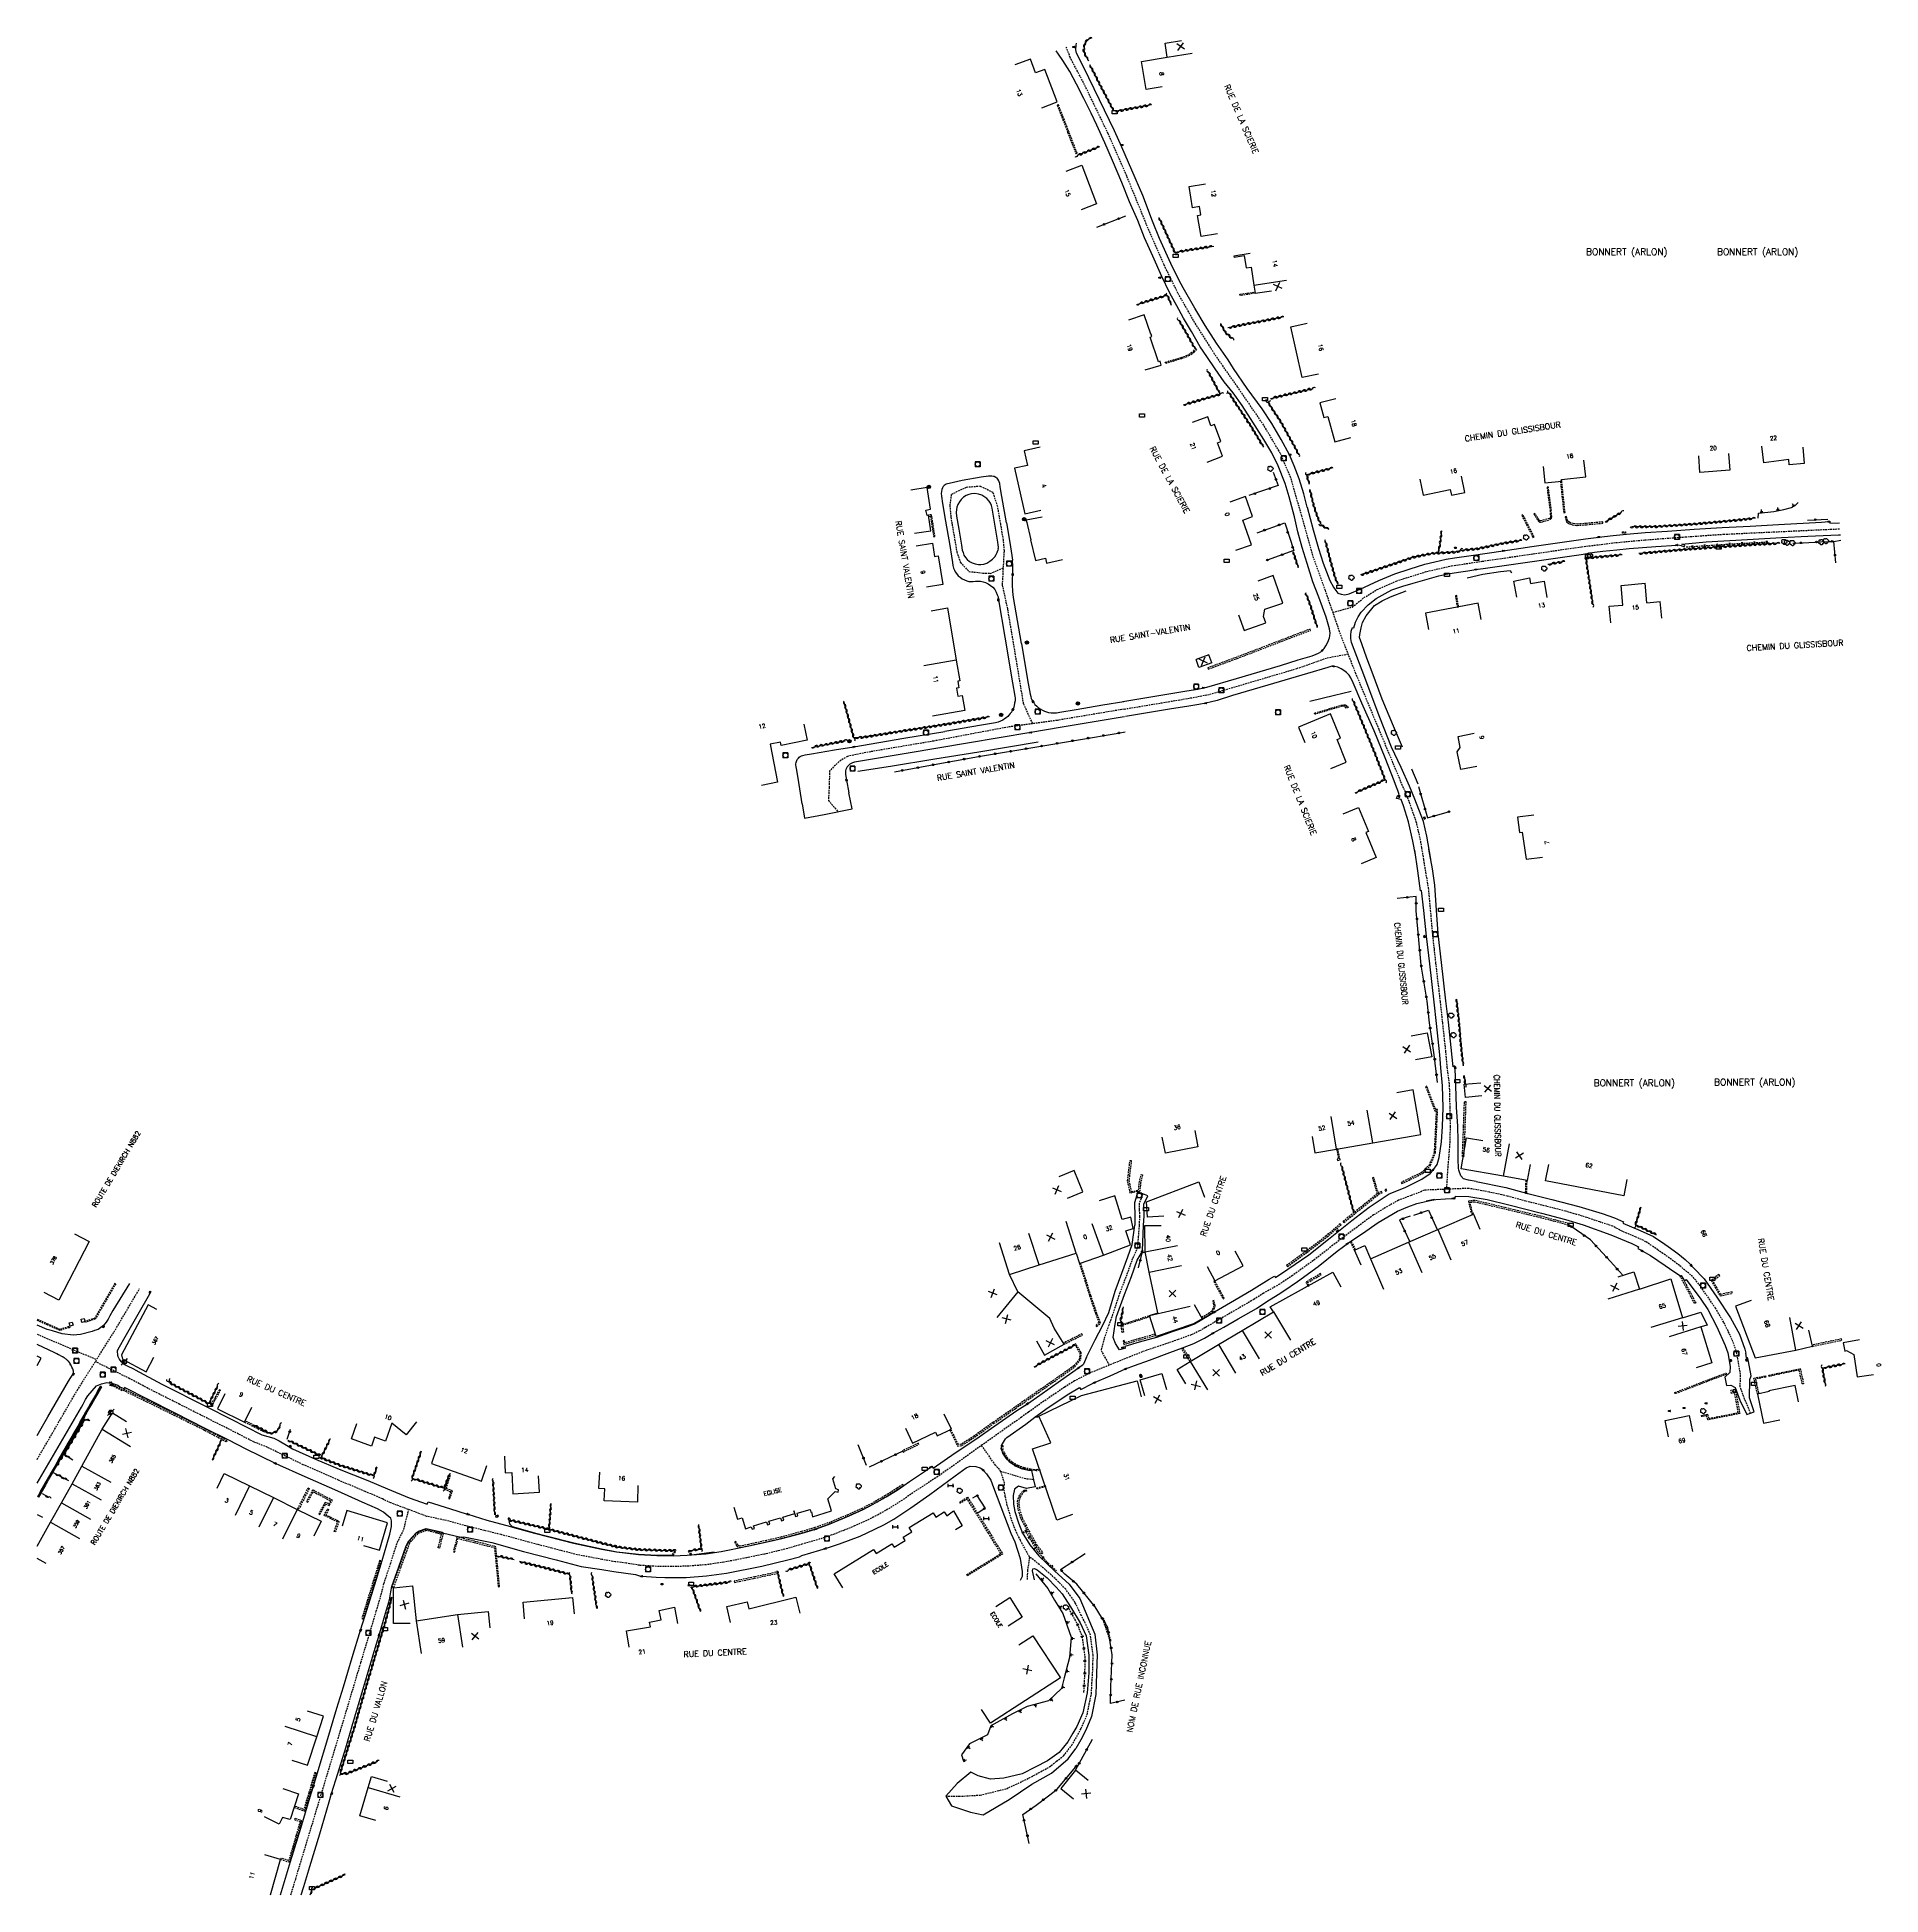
# Model space of a CAD drawing. Header units: millimetres. Extents: x 255000 to 255557, y 44000 to 44562.
import ezdxf
from ezdxf.enums import TextEntityAlignment as Align

# ---------------------------------------------------------------- set-up
doc = ezdxf.new("R2010")
doc.units = ezdxf.units.MM
doc.linetypes.add('DASHED', pattern=[0.75, 0.5, -0.25])
doc.layers.get('0').update_dxf_attribs({"linetype": 'CONTINUOUS'})
for name, color, linetype in [('W0001', 6, 'DASHED'), ('W0008', 7, 'CONTINUOUS'), ('W0100', 7, 'CONTINUOUS'), ('W0112', 1, 'DASHED'), ('W0211', 2, 'CONTINUOUS'), ('W0220', 5, 'DASHED'), ('W0300', 7, 'CONTINUOUS'), ('W0302', 3, 'CONTINUOUS'), ('W0310', 3, 'CONTINUOUS'), ('W0322', 7, 'CONTINUOUS'), ('W0400', 7, 'CONTINUOUS'), ('W0420', 7, 'CONTINUOUS'), ('W0469', 7, 'CONTINUOUS'), ('W0471', 7, 'CONTINUOUS'), ('W0980', 7, 'CONTINUOUS'), ('W0989', 7, 'CONTINUOUS'), ('W0991', 7, 'CONTINUOUS'), ('W1102', 7, 'CONTINUOUS'), ('W1471', 7, 'CONTINUOUS'), ('W1473', 7, 'CONTINUOUS'), ('W1474', 7, 'CONTINUOUS')]:
    doc.layers.add(name, color=color, linetype=linetype)
doc.styles.get("Standard").update_dxf_attribs({"font": 'romans.shx', "width": 0.85})

# ---------------------------------------------------------------- blocks, each defined once
blk = doc.blocks.new('T1471')
at = {"color": 0, "linetype": 'Continuous', "flags": 128}
blk.add_lwpolyline([(-0.75, -0.5), (-0.75, 0.5), (0.75, 0.5), (0.75, -0.5), (-0.75, -0.5)], dxfattribs=at)
blk = doc.blocks.new('T420')
for p, q in [((0.75, 0.75), (-0.75, 0.75)), ((-0.75, 0.75), (-0.75, -0.75)), ((0.75, 0.75), (0.75, -0.75)), ((0.75, -0.75), (-0.75, -0.75))]:
    blk.add_line(p, q)
blk.add_ellipse((0, 0), major_axis=(-0.53, 0.53), ratio=1, start_param=3.926991, end_param=10.210176)
blk = doc.blocks.new('t991o')
at = {"color": 0, "linetype": 'Continuous'}
for p, q in [((-1, 1), (1, -1)), ((-1, -1), (1, 1))]:
    blk.add_line(p, q, dxfattribs=at)
blk = doc.blocks.new('T400')
for p, q in [((-0.15, 0.3), (0.15, 0.3)), ((-0.15, -0.25), (-0.15, 0.3)), ((-0.15, 0.15), (0.15, 0.15)), ((-0.15, 0), (0.15, 0)), ((0.15, 0.3), (0.15, -0.25)), ((-0.15, -0.15), (0.15, -0.15)), ((-0.15, -0.25), (-0.15, -0.3)), ((-0.15, -0.3), (0.15, -0.3)), ((0.15, -0.3), (0.15, -0.25))]:
    blk.add_line(p, q)
blk = doc.blocks.new('T300')
for p, q in [((-0.8, 0.51), (-0.86, 0.34)), ((-0.86, 0.34), (-0.86, 0.17)), ((-0.86, 0.17), (-0.74, 0.06)), ((-0.69, 0.63), (-0.8, 0.51)), ((-0.8, -0.06), (-0.74, 0.06)), ((-0.74, 0.06), (-0.69, 0.11)), ((-0.57, 0.69), (-0.69, 0.63)), ((-0.46, 0.69), (-0.57, 0.69)), ((-0.29, 0.63), (-0.46, 0.69)), ((-0.29, 0.63), (-0.17, 0.74)), ((-0.23, 0.57), (-0.29, 0.63)), ((-0.17, 0.74), (-0.06, 0.8)), ((-0.06, 0.8), (0.06, 0.8)), ((0.06, 0.8), (0.23, 0.74)), ((0.23, 0.74), (0.34, 0.63)), ((0.34, 0.63), (0.4, 0.51)), ((0.46, 0.46), (0.34, 0.46)), ((0.4, 0.51), (0.4, 0.46)), ((0.57, 0.4), (0.46, 0.46)), ((0.57, 0.4), (0.69, 0.29)), ((0.69, 0.29), (0.74, 0.17)), ((0.74, 0.06), (0.69, -0.17)), ((0.74, 0.17), (0.74, 0.06)), ((-0.8, -0.17), (-0.8, -0.06)), ((-0.8, -0.23), (-0.8, -0.17)), ((-0.74, -0.34), (-0.8, -0.23)), ((-0.69, -0.4), (-0.74, -0.34)), ((-0.51, -0.46), (-0.69, -0.4)), ((-0.4, -0.46), (-0.51, -0.46)), ((-0.4, -0.46), (-0.34, -0.46)), ((-0.34, -0.46), (-0.34, -0.4)), ((-0.34, -0.51), (-0.34, -0.46)), ((-0.29, -0.63), (-0.34, -0.51)), ((-0.17, -0.74), (-0.29, -0.63)), ((-0.06, -0.8), (-0.17, -0.74)), ((0.06, -0.8), (-0.06, -0.8)), ((0.17, -0.74), (0.06, -0.8)), ((0.23, -0.69), (0.17, -0.74)), ((0.29, -0.46), (0.23, -0.46)), ((0.29, -0.63), (0.23, -0.69)), ((0.46, -0.4), (0.29, -0.46)), ((0.34, -0.51), (0.29, -0.63)), ((0.34, -0.51), (0.34, -0.46)), ((0.57, -0.34), (0.46, -0.4)), ((0.63, -0.29), (0.57, -0.34)), ((0.69, -0.17), (0.63, -0.29))]:
    blk.add_line(p, q)
blk = doc.blocks.new('T1474')
at = {"color": 0, "linetype": 'Continuous', "flags": 128}
for points in [[(-0.75, -0.5), (-0.75, 0.5)], [(-0.75, 0), (0.75, 0)], [(0.75, 0), (0.75, -0.5), (0.75, 0.5)]]:
    blk.add_lwpolyline(points, dxfattribs=at)
blk = doc.blocks.new('T1473')
at = {"color": 0, "linetype": 'Continuous', "const_width": 0.5, "flags": 128}
blk.add_lwpolyline([(-0.25, 0, 1), (0.25, 0, 1)], format="xyb", close=True, dxfattribs=at)
blk = doc.blocks.new('t322o')
at = {"color": 0, "linetype": 'Continuous'}
for radius in [0.25, 0.15]:
    blk.add_circle((0, 0), radius, dxfattribs=at)
blk = doc.blocks.new('t310o')
at = {"color": 0, "linetype": 'Continuous'}
for centre, start, end in [((-0.5, 0.38), 216.8699, 323.1304), ((0.5, -0.37), 36.8699, 143.1303)]:
    blk.add_arc(centre, 0.625, start, end, dxfattribs=at)
blk = doc.blocks.new('t220o')
at = {"color": 0, "linetype": 'Continuous'}
for p, q in [((-0.25, 0.25), (0.25, 0.25)), ((-0.25, -0.25), (0.25, -0.25))]:
    blk.add_line(p, q, dxfattribs=at)
blk = doc.blocks.new('t211o')
at = {"color": 0, "linetype": 'Continuous'}
for p, q in [((-0.29, 0.5), (-0.29, 0)), ((0, 1), (0, 0)), ((0.29, 0.5), (0.29, 0))]:
    blk.add_line(p, q, dxfattribs=at)
blk = doc.blocks.new('T471')
for p, q in [((-0.333334, 0.333334), (-0.333334, -0.333334)), ((-0.333334, 0.333334), (0.333334, 0.333334)), ((-0.333334, 0), (0, 0)), ((0.500001, 0.500001), (1.000002, 1.000002)), ((-0.500001, -0.500001), (-1.000002, -1.000002)), ((-0.333334, -0.333334), (0.333334, -0.333334))]:
    blk.add_line(p, q)
blk.add_ellipse((0, 0), major_axis=(0.471405, 0.471405), ratio=1, start_param=5.4977871438, end_param=11.780972451)
blk = doc.blocks.new('t112o')
at = {"color": 0, "linetype": 'Continuous'}
for p, q in [((-0.5, 0.5), (0.5, 0.5)), ((-0.5, -0.5), (-0.5, 0.5)), ((0.5, 0.5), (0.5, -0.5)), ((0.5, -0.5), (-0.5, -0.5))]:
    blk.add_line(p, q, dxfattribs=at)
blk = doc.blocks.new('T469')
at = {"color": 0, "linetype": 'Continuous', "flags": 128}
for points in [[(-0.35, 0.35), (0.35, -0.35)], [(-0.35, -0.35), (0.35, 0.35)]]:
    blk.add_lwpolyline(points, dxfattribs=at)
at = {"color": 0, "linetype": 'Continuous'}
blk.add_circle((0, 0), 0.5, dxfattribs=at)

msp = doc.modelspace()

# ---------------------------------------------------------------- linework, layer by layer
at = {"layer": 'W0001'}
msp.add_line((255076.7, 44000), (255078.15, 44004.78), dxfattribs=at)
for points in [[(255413.04, 44334.57), (255405.63, 44352.29), (255398.64, 44369.15), (255393.98, 44381.05), (255389.45, 44394.25), (255385.61, 44404.85), (255382.28, 44416.81), (255378.97, 44428.36), (255375.78, 44435.78), (255370.78, 44444.26), (255362.89, 44455.78), (255355.94, 44465.73), (255349.6, 44475.83), (255344.86, 44484.14), (255340.67, 44492.68), (255335.29, 44505.05), (255329.38, 44519.54), (255323.77, 44532.33), (255316.65, 44547.1), (255312.28, 44555.37), (255311.11, 44558.55)], [(255300.95, 44354.01), (255298.2, 44359.99), (255295.01, 44379.27), (255293.39, 44388.78), (255291.82, 44395.97), (255292.38, 44406.3), (255292.1, 44409.52), (255291.28, 44414.34), (255290.35, 44419.72), (255288.98, 44423.88), (255285.11, 44425.77), (255280.87, 44425.44), (255276.34, 44423.3), (255275.88, 44419.99), (255276.21, 44416.39), (255276.56, 44414.35), (255277.1, 44411.29), (255278, 44405.93), (255279.07, 44402.73), (255281.69, 44400.01), (255285.85, 44399.56), (255288.11, 44399.46), (255292.04, 44401.1)], [(255391.72, 44387.65), (255397.58, 44389.28), (255401.07, 44392.11), (255405.09, 44394.59), (255410.8, 44397.13), (255419.99, 44400.01), (255427.57, 44401.73), (255436.82, 44403.11), (255452.24, 44405.36), (255466.87, 44407.48), (255477.26, 44408.76), (255486, 44409.56), (255497.45, 44410.44), (255509.82, 44411.28), (255545, 44412.92)], [(255328.61, 44358.43), (255348.67, 44361.78), (255354.45, 44362.9), (255380.77, 44370.68), (255389.92, 44373.91), (255396.31, 44375.1)], [(255328.62, 44358.41), (255308.32, 44355.02), (255293.57, 44353), (255271.08, 44348.77), (255251.98, 44345.55), (255244.94, 44344.14), (255242.38, 44342.53), (255239.54, 44339.76), (255239.4, 44334.78), (255239.18, 44330.8), (255242.11, 44327.44)], [(255413.04, 44334.57), (255414.77, 44330.21), (255416.81, 44324.44), (255418, 44319.25), (255418.48, 44316.46), (255419.08, 44312.88), (255419.58, 44309.82), (255420.51, 44304.38), (255421.14, 44297.59), (255421.79, 44290.14), (255422.27, 44285.89), (255422.74, 44281.63), (255424.09, 44270.04), (255424.81, 44263.55), (255425.72, 44255.04), (255426.18, 44250.15), (255426.86, 44244.6), (255427.03, 44238.01), (255427.12, 44232.27), (255427.04, 44227.76), (255426.65, 44222.56), (255426.42, 44220.18), (255426, 44213.28)], [(255517.96, 44145.57), (255516.16, 44149.87), (255514.82, 44153.54), (255514.91, 44157.35), (255514.08, 44162.03), (255513.64, 44164.41), (255512.43, 44167.77), (255511.15, 44170.4), (255509.86, 44173.03), (255507.41, 44177.23), (255505.31, 44180.36), (255502.32, 44184.62), (255500.4, 44186.93), (255496.47, 44190.2), (255494.03, 44192.04), (255491.47, 44193.85), (255489.9, 44194.95), (255486.32, 44197.43), (255483.33, 44198.81), (255480.43, 44200.04), (255479.12, 44200.59), (255476.28, 44202.12), (255472.37, 44203.39), (255468.44, 44204.75), (255465.35, 44205.69), (255461.97, 44206.65), (255456.28, 44208.13), (255450.02, 44209.7), (255444.41, 44211.22), (255442.77, 44211.61), (255438.88, 44212.44), (255435.25, 44213.11), (255432.73, 44213.54), (255419.26, 44213.01), (255417.91, 44212.33), (255415.32, 44211.39), (255411.51, 44209.96), (255406.97, 44207.4), (255404, 44205.53), (255398.99, 44201.86), (255395.36, 44199.17), (255391.69, 44196.34), (255385.78, 44191.72), (255379.51, 44187.23), (255375.59, 44184.59), (255370.74, 44181.87), (255367.8, 44180), (255361.89, 44176.56), (255356.9, 44173.66), (255353.12, 44171.48), (255351.36, 44170.46), (255348.89, 44169.29), (255344.91, 44167.85), (255340.42, 44166.28), (255334.75, 44164.39), (255330.35, 44162.65), (255317.83, 44157.57), (255313.59, 44155.34), (255310.57, 44153.45), (255304.33, 44149.21), (255299.7, 44145.94), (255297.54, 44144.36), (255291.32, 44140), (255272.25, 44126.42), (255265.35, 44121.97), (255262.18, 44119.73), (255257.77, 44116.93), (255254.21, 44114.89), (255251.45, 44113.5), (255247.12, 44111.5), (255244.01, 44110.26), (255240.9, 44109.02), (255235.92, 44107.34), (255231.2, 44105.98), (255225.99, 44104.47), (255219.86, 44102.98), (255214.44, 44101.87), (255207.58, 44100.54), (255202.22, 44099.76), (255196.33, 44099.33), (255191, 44099.21), (255187.21, 44099.28), (255182.08, 44099.61), (255178.02, 44100.29), (255174.74, 44100.68), (255170.73, 44101.4), (255163.29, 44102.79), (255155.58, 44104.78), (255148.64, 44106.59), (255140.23, 44108.89), (255131.02, 44111.17), (255123.75, 44113.13), (255117.76, 44114.41), (255106.9, 44118.49), (255104.38, 44119.67), (255099.12, 44121.96), (255091.1, 44125.33), (255080.43, 44130.01), (255069.56, 44135.31), (255065.53, 44136.89), (255058.2, 44140.66), (255052.83, 44143.34), (255043.12, 44148.25), (255035.54, 44152.06), (255028.01, 44156.01)], [(255334.23, 44211.88), (255333.12, 44209.02), (255333.16, 44207.08), (255333.21, 44205.14), (255333.14, 44202.33), (255332.86, 44199), (255332.58, 44195.66), (255331.13, 44192.35), (255329.36, 44187.41), (255327.26, 44181.97), (255325.11, 44175.43), (255323.95, 44172.25), (255322.53, 44168.14), (255321.6, 44164.57), (255324.09, 44160.11)], [(255000, 44131.63), (255003.39, 44137.44), (255012.09, 44152.47), (255023.26, 44170.16), (255030.98, 44183.28)], [(255000, 44169.47), (255017.98, 44161.79)], [(255028.01, 44156.01), (255017.59, 44161.17)], [(255301.19, 44125.46), (255298.83, 44125.74), (255296.64, 44126.37), (255291.35, 44127.96), (255289.68, 44129.89), (255285.49, 44135.85)], [(255274.67, 44029.87), (255278.66, 44029.79), (255285.09, 44030.16), (255293.04, 44032.09), (255299.22, 44034.99), (255302.67, 44036.85), (255305.99, 44038.65), (255308.15, 44040.37), (255310.32, 44042.08), (255312.76, 44045.23), (255314.26, 44047.82), (255315.64, 44050.34), (255316.51, 44052.38), (255317.37, 44054.43), (255318.03, 44057.62), (255318.69, 44060.81), (255318.87, 44063.94), (255319.06, 44067.06), (255319.14, 44069.77), (255319.22, 44072.48), (255318.81, 44075.5), (255318.41, 44078.53), (255316.84, 44082.21), (255315.65, 44084.42), (255313.79, 44088.35), (255312.36, 44090.38), (255310.92, 44092.41), (255308.25, 44095.12), (255306.46, 44096.79), (255302.94, 44099.86), (255299.97, 44102.11), (255297.25, 44107.15), (255295.8, 44110.07), (255294.45, 44113.71), (255293.27, 44117.71), (255292.64, 44120.49), (255292.31, 44122.88), (255292.42, 44124.46), (255291.35, 44127.96)], [(255078.15, 44004.78), (255091.69, 44049.57), (255097.87, 44070.25), (255102.53, 44085.74), (255103.79, 44089.95), (255104.85, 44094.14), (255106.83, 44100.1), (255108.87, 44106.48), (255110.83, 44110.41), (255112.33, 44116.45)], [(255299.97, 44102.11), (255299.35, 44098.03), (255299.28, 44095.14)]]:
    msp.add_lwpolyline(points, dxfattribs=at)
at = {"layer": 'W0008'}
for p, q in [((255290.51, 44406.96), (255290.39, 44406.37)), ((255331.81, 44205), (255331.82, 44202.38)), ((255334.46, 44202.28), (255334.61, 44205.29)), ((255317.22, 44162.53), (255316.34, 44160.41))]:
    msp.add_line(p, q, dxfattribs=at)
for points in [[(255383.88, 44419.51), (255382.86, 44423.52), (255381.45, 44428.06), (255379.94, 44431.98), (255378.62, 44435.24), (255376.09, 44439.93), (255373.21, 44444.73), (255370.26, 44449.18), (255365.77, 44455.36), (255361.65, 44461.41), (255359.99, 44464.03), (255356.49, 44469.07), (255353.04, 44474.37), (255349.93, 44479.62), (255346.41, 44485.75), (255345.23, 44487.93), (255342.71, 44493.09), (255339.28, 44500.7), (255337.13, 44505.96), (255334.24, 44513.65), (255330.92, 44521.32), (255327.92, 44528.28), (255325.67, 44533.19), (255321.14, 44542.57), (255317.93, 44549.19), (255314.98, 44555.23), (255314.19, 44556.71), (255314.01, 44557.66), (255314.04, 44559.07), (255314.2, 44559.71)], [(255328.2, 44360.71), (255336.64, 44362.12), (255347.51, 44363.96), (255350.83, 44364.49), (255352.53, 44364.82), (255353.57, 44365.05), (255362.52, 44367.66), (255375.9, 44371.64), (255381.2, 44373.27), (255385.46, 44374.55), (255386.68, 44374.99), (255387.38, 44375.31), (255388.04, 44375.77), (255388.43, 44376.13), (255389.01, 44376.74), (255389.6, 44377.55), (255390.19, 44378.61), (255390.65, 44379.95), (255390.76, 44380.56), (255390.82, 44381.35), (255390.65, 44382.73), (255389.69, 44386.18), (255387.44, 44392.21), (255385.67, 44396.87), (255383.95, 44402.41), (255382.45, 44407.29), (255381.12, 44412.05), (255380.04, 44416.55), (255378.48, 44422.63), (255377.27, 44426.63), (255375.17, 44431.95), (255373.21, 44435.91), (255370.83, 44439.93), (255366.81, 44446.31), (255364.29, 44450.16), (255361.53, 44453.98), (255358.87, 44457.33), (255356.1, 44461.32), (255353.61, 44464.96), (255351.56, 44467.89), (255348.99, 44472.56), (255346.55, 44476.6), (255345.09, 44479.2), (255342.32, 44484.33), (255340.01, 44489.22), (255337.27, 44495.29), (255334.73, 44500.89), (255332.69, 44506.07), (255330.2, 44511.77), (255327.91, 44517.58), (255325.1, 44524.2), (255322.7, 44529.63), (255320.31, 44534.94), (255318.6, 44538.6), (255316.38, 44543.03), (255314.19, 44547.37), (255312.17, 44551.15), (255310.08, 44554.47), (255308.76, 44556.42), (255308.02, 44557.38)], [(255293.03, 44414.74), (255291.66, 44422.68), (255291.14, 44425.62), (255290.99, 44426.64), (255290.84, 44427.15), (255290.71, 44427.43), (255290.45, 44427.88), (255290.17, 44428.18), (255289.82, 44428.46), (255289.33, 44428.72), (255289.05, 44428.76), (255288.6, 44428.84), (255287.58, 44428.87), (255285.33, 44428.48), (255279.61, 44427.48), (255275.65, 44426.65), (255275.14, 44426.51), (255274.8, 44426.4), (255274.5, 44426.22), (255274.19, 44426), (255273.9, 44425.69), (255273.63, 44425.34), (255273.43, 44424.76), (255273.33, 44424.17), (255273.29, 44423.55), (255273.35, 44422.74), (255273.68, 44420.52), (255274.63, 44415.24), (255275.92, 44407.88), (255276.42, 44404.69), (255276.71, 44402.75), (255276.84, 44401.84), (255277.04, 44401.05), (255277.29, 44400.45), (255277.52, 44399.96), (255277.89, 44399.37), (255278.42, 44398.74), (255278.97, 44398.27), (255279.58, 44397.83), (255280.3, 44397.47), (255280.99, 44397.17), (255281.62, 44397.04), (255282.24, 44396.99), (255282.94, 44396.97), (255283.67, 44397.05), (255284.45, 44397.11), (255285.16, 44397.09), (255285.94, 44396.93), (255286.71, 44396.7), (255287.53, 44396.31), (255288.22, 44395.82), (255288.88, 44395.25), (255289.47, 44394.56), (255289.88, 44393.73), (255290.23, 44393.01), (255290.46, 44392.33), (255290.56, 44391.46), (255292.49, 44380.16), (255294.83, 44366.36), (255295.53, 44362.38), (255295.6, 44361.7), (255295.6, 44360.93), (255295.49, 44360.18), (255295.39, 44359.53), (255295.23, 44358.97), (255294.94, 44358.32), (255294.65, 44357.86), (255294.51, 44357.54), (255294.16, 44357.09), (255293.82, 44356.64), (255293.44, 44356.2), (255292.95, 44355.79), (255292.46, 44355.44), (255291.89, 44355.06), (255291.18, 44354.77), (255290.48, 44354.52), (255289.74, 44354.32), (255285.42, 44353.57), (255274.41, 44351.7)], [(255290.5, 44406.99), (255290.57, 44407.41), (255290.54, 44408.05), (255290.44, 44408.85), (255289.92, 44411.86), (255289.11, 44416.74), (255288.68, 44419.15), (255288.47, 44419.95), (255288.15, 44420.68), (255287.77, 44421.24), (255287.06, 44422.07), (255286.45, 44422.53), (255285.53, 44423.08), (255284.57, 44423.41), (255283.45, 44423.55), (255282.41, 44423.47), (255281.65, 44423.31), (255280.85, 44422.98), (255280.07, 44422.44), (255279.36, 44421.78), (255278.77, 44421.03), (255278.35, 44420.31), (255278.05, 44419.48), (255277.9, 44418.74), (255277.83, 44417.83), (255277.92, 44416.78), (255278.61, 44412.82), (255279.44, 44407.93), (255279.66, 44406.49), (255279.9, 44405.74), (255280.15, 44404.92), (255280.6, 44404.29), (255281.16, 44403.67), (255281.88, 44403.07), (255282.69, 44402.62), (255283.51, 44402.34), (255284.51, 44402.14), (255285.22, 44402.12), (255286.13, 44402.24), (255287.07, 44402.57), (255288, 44403.1), (255288.77, 44403.73), (255289.45, 44404.45), (255289.92, 44405.11), (255290.23, 44405.73), (255290.39, 44406.36)], [(255383.88, 44419.51), (255385.74, 44412.62), (255387.34, 44406.96), (255388.8, 44402.54), (255390.77, 44397.25), (255391.83, 44395.27), (255392.55, 44394.26), (255393.22, 44393.49), (255394.18, 44393.14), (255395.29, 44392.96), (255396.61, 44393.26), (255399.94, 44394.65), (255405.58, 44397.28), (255410.42, 44399.27), (255415.02, 44400.82), (255419.51, 44402.2), (255422.5, 44402.96), (255425.93, 44403.74), (255428.46, 44404.14), (255433.51, 44404.84), (255443.2, 44406.29), (255451.81, 44407.59), (255460.98, 44408.91), (255468.09, 44409.92), (255472.09, 44410.43), (255476.45, 44410.91), (255480.46, 44411.34), (255486.05, 44411.79), (255492.83, 44412.22), (255500.91, 44412.77), (255509.35, 44413.28), (255517.86, 44413.71), (255526.39, 44414.22), (255539.39, 44414.97), (255541.57, 44415.09), (255541.9, 44415.14), (255541.87, 44414.65), (255544.88, 44414.72)], [(255292.99, 44414.73), (255294.01, 44408.76), (255294.66, 44404.82), (255294.82, 44403.4)], [(255414.84, 44335.09), (255412.36, 44340.75), (255409.45, 44346.95), (255405.88, 44355.9), (255400.5, 44370.09), (255397.36, 44378.54), (255397.11, 44379.79), (255397.09, 44380.73), (255397.25, 44381.95), (255397.59, 44383.12), (255398.03, 44383), (255398.56, 44384.66), (255399.29, 44386.33), (255400.26, 44387.74), (255402.34, 44389.96), (255404.73, 44391.86), (255407.45, 44393.38), (255409.48, 44394.46), (255412.26, 44395.39), (255412.82, 44395.56), (255415.91, 44396.48), (255420.16, 44397.74), (255423.72, 44398.71), (255426.48, 44399.29), (255429.63, 44399.8), (255432.49, 44400.21), (255434.93, 44400.58), (255438.49, 44401.15), (255444.88, 44402), (255456.82, 44403.73), (255466.75, 44405.19), (255470.78, 44405.82), (255473.3, 44406.14), (255477.57, 44406.55), (255481.25, 44406.95), (255489.33, 44407.6), (255495.65, 44407.99), (255496.02, 44408.03), (255497, 44407.85), (255497.92, 44407.52), (255498.08, 44407.98), (255497.15, 44408.31), (255504.49, 44408.96), (255517, 44409.65), (255527.32, 44410.29), (255535.31, 44410.66), (255544.57, 44411.09), (255545.13, 44411.11)], [(255297.55, 44378.27), (255295.99, 44387.55), (255295.18, 44392.14), (255294.95, 44393.92), (255294.88, 44396), (255294.86, 44397.87), (255294.92, 44399.11), (255294.94, 44401.6), (255294.82, 44403.4)], [(255297.55, 44378.26), (255299.39, 44367.28), (255300.15, 44362.94), (255300.34, 44362.25), (255300.52, 44361.67), (255300.73, 44361.2), (255301.02, 44360.69), (255301.36, 44360.25), (255301.63, 44359.83), (255302.2, 44359.27), (255302.74, 44358.81), (255303.24, 44358.47), (255303.91, 44358.08), (255304.55, 44357.79), (255305.1, 44357.62), (255305.75, 44357.4), (255306.51, 44357.31), (255307.34, 44357.27), (255308.11, 44357.33), (255309.1, 44357.5), (255314.04, 44358.33), (255322.18, 44359.69), (255328.52, 44360.76)], [(255411.24, 44334.06), (255410.24, 44336.71), (255407.53, 44343.71), (255404.13, 44351.85), (255400.4, 44360.23), (255397.78, 44366.39), (255397.13, 44367.85), (255396.57, 44368.69), (255395.84, 44369.45), (255395.02, 44370.1), (255394.15, 44370.62), (255393.14, 44371.05), (255392.32, 44371.27), (255391.8, 44371.37), (255391.05, 44371.27), (255390.17, 44371.04), (255384.05, 44369.21), (255372.05, 44365.67), (255361.37, 44362.5), (255356.75, 44361.07), (255354.6, 44360.54), (255353.69, 44360.27), (255353.25, 44360.21), (255351.2, 44359.85), (255348.16, 44359.32), (255342.32, 44358.37), (255329.03, 44356.16)], [(255384.76, 44360.84), (255392.17, 44362.68), (255397.26, 44363.88)], [(255328.72, 44356.07), (255327.95, 44355.94), (255309.27, 44352.83), (255300.33, 44351.34), (255281.2, 44348.13), (255263.29, 44345.07), (255248.31, 44342.58), (255247.05, 44342.34), (255246.49, 44342.22), (255246.09, 44342), (255245.64, 44341.74), (255245.22, 44341.36), (255244.88, 44340.92), (255244.65, 44340.55), (255244.49, 44340.13), (255244.38, 44339.72), (255244.33, 44339.21), (255244.36, 44338.67), (255244.65, 44336.96), (255245.33, 44333.11)], [(255231.23, 44329.76), (255230.01, 44337.54), (255229.53, 44340.49), (255229.43, 44340.99), (255229.39, 44341.54), (255229.37, 44341.9), (255229.43, 44342.3), (255229.52, 44342.58), (255229.63, 44342.87), (255229.79, 44343.19), (255230.1, 44343.63), (255230.36, 44343.89), (255230.67, 44344.12), (255231.05, 44344.31), (255231.46, 44344.41), (255232.15, 44344.58), (255234.05, 44344.89), (255241.01, 44346.1), (255246.88, 44347.03), (255261.98, 44349.62), (255274.41, 44351.7)], [(255416.64, 44314.33), (255415.9, 44318.48), (255414.58, 44324.39), (255413.07, 44329.18), (255412.37, 44331.07), (255410.91, 44331.42), (255411.21, 44332.21), (255411.76, 44332.59), (255411.24, 44334.08)], [(255421.28, 44313.02), (255420.1, 44320.02), (255419.04, 44324.49), (255416.47, 44331.23), (255414.84, 44335.09)], [(255231.23, 44329.76), (255231.92, 44325.47), (255237.86, 44326.6), (255246.36, 44328.29), (255245.34, 44333.11)], [(255329, 44165.25), (255328.87, 44165.88), (255333.23, 44167.13), (255338.46, 44168.6), (255343.54, 44170.34), (255348.14, 44171.91), (255349.81, 44172.61), (255354.31, 44175.26), (255355.93, 44176.18), (255360.69, 44179.01), (255367.06, 44182.75), (255372.47, 44186.07), (255374.01, 44187.05), (255374.33, 44186.62), (255378.03, 44189.09), (255384.38, 44193.48), (255390.36, 44198.15), (255397.39, 44203.85), (255402.67, 44207.86), (255408.66, 44211.93), (255413.54, 44213.86), (255418.61, 44216.36), (255421.05, 44218.06), (255421.94, 44218.92), (255423.19, 44220.72), (255423.79, 44222.86), (255424.54, 44227.63), (255424.83, 44232.21), (255424.99, 44237.95), (255424.83, 44244.51), (255424.35, 44250.02), (255423.99, 44253.96), (255423.02, 44263.34), (255422.29, 44269.87), (255420.97, 44281.4), (255420.02, 44289.82), (255419.23, 44297.51), (255418.48, 44303.54), (255418.2, 44303.5), (255417.36, 44309.5), (255416.43, 44315.75)], [(255434.95, 44215.6), (255432.71, 44215.99), (255431.2, 44216.41), (255430.35, 44217.36), (255429.78, 44219.01), (255429.65, 44219.64), (255429.52, 44222.26), (255429.54, 44227.89), (255429.41, 44232.33), (255429.06, 44238.08), (255428.89, 44244.69), (255428.68, 44249.7), (255428.66, 44250.03), (255428.57, 44250.52), (255428.03, 44250.47), (255428.02, 44250.28), (255427.44, 44256.12), (255426.61, 44263.76), (255425.88, 44270.21), (255424.52, 44281.87), (255423.56, 44290.46), (255423.04, 44297.66), (255422.54, 44305.22), (255421.79, 44310.14), (255420.72, 44316.13)], [(255434.96, 44215.6), (255443.93, 44213.84), (255450.23, 44212.08), (255457.83, 44210.2), (255466.03, 44208.03), (255473.05, 44205.92), (255476.85, 44204.69), (255479.55, 44203.46), (255479.36, 44202.99), (255484.61, 44200.78), (255488.62, 44198.97), (255492.07, 44196.66), (255493.02, 44195.96), (255495.93, 44193.86), (255498.15, 44192), (255499.64, 44190.63), (255500.65, 44189.52), (255503.94, 44186.25), (255507.75, 44180.69), (255511.92, 44174.41), (255514.56, 44169.44), (255516.21, 44164.99), (255516.49, 44163.77)], [(255291.55, 44135.85), (255292.68, 44137.81), (255293.13, 44138.25), (255298.89, 44142.28), (255301.62, 44144.43), (255305.61, 44147.34), (255311.82, 44151.45), (255315.13, 44153.31), (255315.52, 44152.73), (255319.01, 44154.61), (255319.61, 44154.85), (255324.36, 44156.93), (255328.99, 44158.96), (255331.7, 44160.04), (255336.28, 44161.65), (255342.38, 44163.97), (255346.27, 44165.35), (255349.63, 44166.68), (255352.91, 44168.31), (255355.44, 44169.75), (255358.68, 44171.6), (255363.08, 44174.11), (255368.55, 44177.25), (255371.73, 44179.33), (255375.1, 44181.43), (255376.85, 44182.56), (255381, 44185.37), (255387.19, 44189.96), (255393.01, 44194.53), (255396.85, 44197.34), (255400.59, 44199.88), (255405.33, 44203.19), (255411.22, 44206.62), (255414.36, 44208), (255417.09, 44208.93), (255422.41, 44210.15), (255419.92, 44209.66), (255422.83, 44210.21), (255425.76, 44210.41), (255428.01, 44210.5), (255428.68, 44210.47), (255428.71, 44211.21), (255432.75, 44211.09), (255438.32, 44210.16), (255444.89, 44208.6), (255454.73, 44206.06), (255462.01, 44204.19), (255467.33, 44202.52), (255475.7, 44199.55), (255482.06, 44196.84), (255484.03, 44195.89), (255483.86, 44195.38), (255485.14, 44194.65), (255487.72, 44193.24), (255492.13, 44190.22), (255494.8, 44188.4), (255496.72, 44187.12), (255497.02, 44187.21), (255498, 44185.62), (255498.51, 44185.97), (255502.87, 44180.02), (255504.99, 44176.91), (255507.8, 44171.65), (255510.3, 44166.1), (255511.07, 44163.83), (255511.76, 44159.72), (255511.66, 44157.85), (255510.12, 44156.53), (255510.64, 44153.94), (255511.94, 44154.05), (255513.25, 44153.36), (255514.69, 44149.5), (255516.85, 44145.15), (255519.07, 44146), (255517.63, 44150.25), (255517.76, 44155.8), (255518.16, 44156.86), (255517.37, 44161.18), (255517.01, 44162.33), (255516.74, 44162.28), (255516.49, 44163.77)], [(255334.61, 44205.29), (255334.57, 44208.82), (255335.72, 44211.27), (255332.73, 44212.48), (255331.67, 44209.21), (255331.81, 44205)], [(255317.22, 44162.53), (255319.79, 44167.81), (255322.06, 44171.99), (255323.93, 44176.04), (255325.83, 44182.46), (255327.93, 44187.95), (255329.72, 44192.81), (255331.06, 44196.58), (255331.82, 44202.38)], [(255329, 44165.25), (255327.18, 44164.73), (255325.97, 44166.62), (255325.27, 44168.47), (255325.85, 44172.5), (255326.3, 44174.82), (255328.68, 44181.48), (255330.79, 44186.88), (255332.53, 44191.89), (255334.02, 44194.41), (255334.1, 44194.74), (255334.46, 44202.28)], [(255027.88, 44184.84), (255022.9, 44176.67), (255022, 44175.02), (255021.44, 44173.98), (255020.82, 44173.14), (255020.07, 44172.08), (255018.42, 44170.89), (255017.38, 44170.55), (255016.63, 44170.31), (255013.12, 44169.38), (255010.89, 44169.21), (255007.56, 44169.54), (255004.66, 44170.47), (255003.07, 44170.93), (255000, 44172.21)], [(255029.62, 44158.69), (255026.9, 44159.96), (255026.48, 44160.2), (255026.27, 44160.33), (255026.09, 44160.47), (255025.98, 44160.57), (255025.77, 44160.79), (255025.53, 44161.06), (255025.38, 44161.24), (255025.1, 44161.62), (255024.9, 44161.9), (255024.82, 44162.04), (255024.7, 44162.26), (255024.54, 44162.62), (255024.49, 44162.76), (255024.41, 44163.05), (255024.36, 44163.34), (255024.34, 44163.54), (255024.31, 44163.93), (255024.29, 44164.26), (255024.3, 44164.43), (255024.32, 44164.59), (255024.35, 44164.67), (255024.47, 44164.98), (255026.96, 44169.34), (255034.08, 44181.72)], [(255000, 44138.85), (255003.26, 44144.45), (255009.5, 44155.27), (255010.16, 44156.4), (255010.54, 44156.99), (255010.81, 44157.42), (255010.94, 44157.64), (255010.97, 44157.71), (255010.99, 44157.85), (255010.99, 44158), (255010.94, 44158.29), (255010.9, 44158.62), (255010.88, 44158.78), (255010.83, 44158.93), (255010.8, 44159.01), (255010.52, 44159.51), (255010.27, 44159.99), (255009.86, 44160.28), (255010.08, 44160.51), (255009.43, 44161.29), (255009.36, 44161.36), (255009.32, 44161.42), (255009.29, 44161.45), (255009.22, 44161.52), (255009.17, 44161.56), (255009.14, 44161.6), (255009.07, 44161.66), (255008.97, 44161.75), (255008.89, 44161.81), (255008.85, 44161.85), (255008.75, 44161.93), (255008.59, 44162.05), (255008.51, 44162.11), (255008.39, 44162.19), (255008.27, 44162.28), (255008.21, 44162.32), (255008.08, 44162.4), (255008.02, 44162.44), (255007.93, 44162.5), (255007.8, 44162.57), (255007.73, 44162.61), (255007.64, 44162.66), (255007.49, 44162.74), (255006.78, 44163.1), (255006.43, 44163.28), (255005.9, 44163.55), (255005.37, 44163.81), (255005.1, 44163.94), (255001.94, 44165.48), (255000, 44166.33)], [(255029.62, 44158.69), (255037.74, 44154.32), (255051.33, 44147.47), (255058.45, 44143.88), (255067.88, 44139.03), (255071.53, 44138.03), (255073.14, 44137.23), (255075.35, 44135.9), (255077.23, 44134.79), (255084.17, 44131.68), (255091.3, 44128.67), (255099.95, 44125.21), (255105.87, 44122.68), (255112.42, 44120), (255117.9, 44118.05), (255118.15, 44118.79), (255124.92, 44116.68), (255129.71, 44115.22), (255130.23, 44115.02), (255135.89, 44113.24), (255143.04, 44111.3), (255143.66, 44111.14), (255150.32, 44109.37), (255154.28, 44108.29), (255162.17, 44106.33), (255170.59, 44104.47), (255175.18, 44103.64), (255181.79, 44102.9), (255187.31, 44102.55), (255192.23, 44102.52), (255196.46, 44102.7), (255202.11, 44103.09), (255206.81, 44103.81), (255209.34, 44104.27), (255215.15, 44105.46), (255220.63, 44106.66), (255225.08, 44107.72), (255231.27, 44109.37), (255235.27, 44110.54), (255239.24, 44111.98), (255245.46, 44114.54), (255249.65, 44116.5), (255252.5, 44117.95), (255256.6, 44120.29), (255259.95, 44122.31), (255260.24, 44122.48), (255263.73, 44124.92), (255268.26, 44128.01), (255270, 44129.21), (255270.45, 44129.54), (255270.83, 44128.97), (255277.46, 44133.64), (255283.73, 44137.72), (255289.51, 44141.75), (255296.18, 44146.45), (255299.39, 44148.43), (255303.06, 44151.07), (255309.33, 44155.46), (255314.77, 44159.28), (255316.34, 44160.41)], [(255000, 44124.44), (255013.41, 44147.37), (255013.91, 44148.28), (255014.65, 44149.7), (255015.33, 44150.79), (255017.9, 44153.84), (255019.45, 44154.49), (255021.03, 44154.84), (255021.71, 44154.79), (255022.39, 44154.75), (255023.45, 44154.41), (255024.35, 44154.03), (255024.99, 44153.59), (255026.46, 44152.91)], [(255073.55, 44000), (255074.77, 44004.06), (255076.63, 44010.12), (255079.68, 44020.19), (255082.53, 44029.61), (255083.5, 44032.81), (255085.25, 44038.56), (255087.57, 44046.26), (255090.63, 44056.45), (255092.58, 44062.91), (255095.26, 44071.72), (255097.78, 44079.96), (255099.77, 44086.34), (255102.44, 44095.09), (255104.28, 44101.03), (255105.71, 44105.87), (255106.61, 44109.01), (255107.12, 44111.39), (255107.12, 44113.05), (255106.87, 44113.83), (255106.19, 44114.39), (255104.65, 44115.65), (255102.88, 44116.66), (255098.28, 44118.71), (255090.89, 44122), (255080.16, 44126.79), (255073.36, 44129.81), (255072.02, 44130.41), (255063.18, 44134.75), (255057.95, 44137.43), (255050.78, 44141.01), (255041.71, 44145.61), (255033.34, 44149.8), (255026.41, 44153.32)], [(255291.54, 44135.84), (255291.44, 44134.85), (255291.89, 44133.42), (255292.88, 44131.97), (255293.84, 44131.02), (255295.13, 44130.12), (255295.71, 44129.79), (255295.99, 44129.63), (255295.95, 44129.56), (255297.41, 44128.86), (255299.7, 44128.35), (255300.61, 44128.24), (255301.19, 44125.46), (255301.64, 44123.34), (255299.11, 44122.87), (255296.61, 44123.54), (255295.48, 44122.58), (255295.04, 44120.75), (255295.19, 44118.14), (255295.51, 44115.87), (255296.63, 44112.4), (255297.89, 44109.33), (255297.79, 44109.49), (255300.1, 44105.77), (255302.75, 44102.51), (255305.28, 44100.08), (255307.65, 44097.8), (255312.01, 44093.89), (255315.22, 44089.61), (255319.75, 44078.79), (255320.48, 44072.54), (255320.24, 44067.02), (255320.01, 44060.53), (255318.67, 44053.87), (255317.02, 44049.79), (255315.46, 44046.81), (255313.95, 44044.24)], [(255079.85, 44000), (255080.6, 44002.48), (255082.42, 44008.52), (255085.42, 44018.49), (255088.3, 44028.13), (255089.02, 44030.6), (255090.86, 44036.68), (255093.34, 44044.48), (255095.23, 44051.11), (255098.79, 44062.98), (255102.2, 44074.57), (255103.37, 44078.52), (255105.3, 44085.14), (255106.48, 44089.18), (255106.88, 44091.64), (255107.25, 44093.18), (255109.38, 44099.18), (255111.59, 44105.51), (255112.39, 44106.96), (255114.54, 44109.43), (255115.27, 44109.94), (255117.61, 44110.77), (255122.58, 44109.58), (255122.55, 44109.42), (255126.33, 44108.51), (255128.56, 44108), (255128.88, 44107.91), (255128.97, 44108.21), (255137.43, 44106.47), (255146.97, 44103.81), (255156.87, 44101.26), (255164.4, 44099.26), (255170.73, 44098.38), (255174.3, 44097.73), (255180.83, 44096.88), (255182.38, 44096.32), (255182.76, 44096.28), (255187.12, 44096.01), (255189.78, 44095.91), (255196.21, 44095.96), (255202.33, 44096.42), (255208.35, 44097.26), (255219.09, 44099.31), (255226.9, 44101.22), (255230.49, 44102.19), (255231.14, 44102.58), (255236.56, 44104.14), (255238.26, 44104.65), (255242.56, 44106.06), (255248.78, 44108.45), (255253.25, 44110.5), (255255.92, 44111.83), (255258.95, 44113.58), (255264.12, 44116.98), (255269.84, 44121.04), (255277.51, 44126.7), (255280.83, 44129.09), (255282, 44129.57), (255283.74, 44129.5), (255285.06, 44129.03), (255285.53, 44128.74), (255285.95, 44128.39), (255287, 44127.22), (255288.24, 44125.39), (255289.14, 44123.18), (255291.35, 44117.29), (255294.33, 44109.28), (255295.56, 44106.68), (255297.19, 44101.7), (255297.8, 44097.78), (255297.77, 44096.26), (255297.11, 44095.02)], [(255301.44, 44095.26), (255300.84, 44097.97), (255300.98, 44098.59), (255301.44, 44098.63), (255302.29, 44098.23), (255305.27, 44095.79), (255308.08, 44092.99), (255309.84, 44090.94), (255312.35, 44087.1), (255315.3, 44082.18), (255317.08, 44078.27), (255317.95, 44072.42), (255317.87, 44067.1), (255317.36, 44061.1), (255316.06, 44054.98), (255314.27, 44050.89), (255313.05, 44048.84), (255311.57, 44046.22), (255308.99, 44043.01), (255305.4, 44040.55), (255301.7, 44038.61), (255297.76, 44036.57), (255292.2, 44035.31), (255288.2, 44034.99), (255284.43, 44035.93), (255282.23, 44037.13), (255278.08, 44033.67), (255274.67, 44029.87), (255276.39, 44026.89), (255282.11, 44024.95), (255285.93, 44024.22), (255293.88, 44028.87), (255300.68, 44033.41), (255306.58, 44036.76), (255311.64, 44041.16), (255313.95, 44044.24)]]:
    msp.add_lwpolyline(points, dxfattribs=at)
at = {"layer": 'W0100'}
for p, q in [((255311.1, 44520.99), (255315.76, 44522.79)), ((255300.47, 44409.61), (255299.16, 44415.22)), ((255486.61, 44390.54), (255486.06, 44396.47)), ((255486.61, 44390.54), (255490.64, 44390.92)), ((255491.1, 44385.94), (255490.64, 44390.92)), ((255354.22, 44374.82), (255350.33, 44373.37)), ((255355.1, 44372.45), (255354.22, 44374.82))]:
    msp.add_line(p, q, dxfattribs=at)
for points in [[(255340.13, 44546.53), (255335.2, 44545.71), (255333.79, 44554.18), (255341.62, 44555.47), (255340.95, 44559.7), (255345.89, 44560.49)], [(255303.73, 44540.2), (255308.39, 44541.99), (255304.63, 44551.76), (255301.82, 44550.78), (255300.23, 44554.92), (255295.56, 44553.13)], [(255315.76, 44522.79), (255320.26, 44511.14), (255315.6, 44509.34)], [(255356.78, 44502.06), (255351.84, 44501.24), (255350.78, 44507.65), (255351.77, 44507.81), (255351.37, 44510.32), (255349.24, 44509.96), (255348.2, 44516.4), (255353.13, 44517.2)], [(255366.71, 44496.16), (255361.78, 44495.36), (255361.83, 44495.07), (255364.83, 44495.53), (255365.43, 44491.79), (255366.95, 44492.01), (255367.78, 44486.61), (255368.18, 44484.11), (255373.12, 44484.9)], [(255334.98, 44460.98), (255339.77, 44462.41), (255339.43, 44463.56), (255338.95, 44463.41), (255336.43, 44470.86), (255336.97, 44471.06), (255336.75, 44471.71), (255336.65, 44471.71), (255334.68, 44477.6), (255329.94, 44476.01)], [(255387.33, 44459.71), (255382.45, 44458.62), (255379.01, 44473.95), (255383.88, 44475.05)], [(255392.62, 44452.24), (255387.79, 44450.95), (255388.95, 44446.6), (255390.21, 44446.9), (255392.27, 44439.24), (255397.1, 44440.54)], [(255353.67, 44433.06), (255358.35, 44434.84), (255356.8, 44438.9), (255357.84, 44439.29), (255355.92, 44444.49), (255354.83, 44444.09), (255353.85, 44446.78), (255349.15, 44445.08)], [(255303.24, 44437.57), (255298.36, 44436.49), (255299.33, 44432.08), (255295.43, 44431.2), (255298.55, 44417.43), (255303.42, 44418.53)], [(255511.31, 44435.66), (255511.69, 44430.67), (255502.66, 44429.99), (255502.29, 44434.98)], [(255533.71, 44437.63), (255534.12, 44432.65), (255529.64, 44432.28), (255529.49, 44433.85), (255521.95, 44432.91), (255521.33, 44437.87)], [(255417.93, 44427.94), (255419, 44423.05), (255427.17, 44424.83), (255427.55, 44423.1), (255431.57, 44423.94), (255430.55, 44428.83)], [(255455.22, 44431.75), (255455.77, 44426.78), (255460.9, 44427.34), (255460.84, 44427.84), (255468.15, 44428.66), (255467.59, 44433.63)], [(255265.2, 44411.57), (255270.14, 44412.34), (255269.41, 44417.01), (255269, 44416.96), (255268.68, 44418.6), (255270.1, 44418.81), (255269.03, 44425.43), (255264.09, 44424.64)], [(255362.36, 44406.47), (255367.08, 44408.12), (255364.48, 44415.56), (255367.42, 44416.59), (255365.27, 44422.66), (255360.56, 44420.99)], [(255303.85, 44416.42), (255298.93, 44415.55), (255299, 44415.15), (255299.16, 44415.22)], [(255265.7, 44407.79), (255270.64, 44408.6), (255271.29, 44404.58), (255272.4, 44404.78), (255273.77, 44396.06), (255268.84, 44395.28)], [(255300.48, 44409.62), (255300.32, 44409.59), (255301.77, 44403.36), (255304.79, 44404.07), (255305.11, 44402.58), (255310, 44403.63)], [(255363.15, 44386.88), (255364.82, 44382.17), (255371.41, 44384.5), (255370.71, 44386.37), (255371.13, 44388.59), (255376.6, 44390.48), (255373.66, 44398.79), (255368.95, 44397.11)], [(255447.3, 44392.22), (255446.36, 44397.13), (255451.11, 44398.05), (255451.45, 44396.34), (255455.52, 44397.06), (255456.39, 44392.14)], [(255475.67, 44384.51), (255475.19, 44389.49), (255479.32, 44389.88), (255478.86, 44395.8), (255486.06, 44396.47)], [(255436.52, 44385.48), (255435.61, 44390.4), (255419.67, 44387.44), (255420.58, 44382.52)], [(255270.22, 44388.17), (255275.15, 44389.01), (255277.85, 44373.2), (255278.87, 44366.97), (255278.3, 44366.87), (255278.55, 44365.41), (255278.65, 44364.86), (255277.92, 44364.72), (255278.33, 44362.32), (255279.66, 44362.57), (255280.42, 44357.98), (255270.67, 44356.33)], [(255355.1, 44372.45), (255351.21, 44371), (255350.33, 44373.37)], [(255391.1, 44340.5), (255395.73, 44342.4), (255392.94, 44349.22), (255393.94, 44349.65), (255390.95, 44356.95), (255381.31, 44352.98), (255383.21, 44348.36)], [(255231.75, 44353.9), (255232.72, 44349), (255224.86, 44347.45), (255224.67, 44348.4), (255221.61, 44347.8), (255223.85, 44336.33), (255218.94, 44335.37)], [(255435.24, 44341.11), (255430.34, 44340.16), (255429.3, 44345.54), (255430.16, 44346.84), (255429.51, 44350.17), (255434.42, 44351.13)], [(255394.83, 44326.8), (255399.45, 44328.71), (255402.46, 44321.44), (255401.61, 44321.12), (255404.82, 44313.55), (255400.22, 44311.6)], [(255452.44, 44326.38), (255447.48, 44325.72), (255448.09, 44321.14), (255448.94, 44321.27), (255450.08, 44313.03), (255455.03, 44313.71)], [(255415.31, 44259.61), (255420.22, 44260.53), (255421.57, 44253.31), (255416.66, 44252.39)], [(255385.42, 44229.23), (255386.27, 44224.3), (255392.82, 44225.43), (255403.81, 44227.36), (255418.28, 44229.86), (255415.91, 44243.29), (255410.99, 44242.42)], [(255436.76, 44241.51), (255431.78, 44241.03), (255431.4, 44245.01), (255436.37, 44245.49)], [(255349.92, 44231), (255350.89, 44226.1), (255341.05, 44224.16), (255340.08, 44229.06)], [(255451.31, 44220.81), (255450.39, 44215.89), (255443.25, 44217.22), (255430.47, 44219.42), (255432.12, 44228.86), (255437.04, 44227.99)], [(255311.51, 44210.61), (255316.12, 44212.52), (255313.45, 44218.99), (255308.83, 44217.08)], [(255340.61, 44205.12), (255335.62, 44204.81), (255335.32, 44209.51), (255351.12, 44215.57), (255352.92, 44210.9)], [(255480.57, 44216.24), (255479.64, 44211.33), (255455.99, 44215.83), (255456.92, 44220.74)], [(255302.07, 44167.46), (255304.53, 44163.1), (255310.42, 44166.42), (255307.41, 44171.26), (255306.17, 44174.23), (255296.45, 44182.25), (255293.93, 44187.53), (255302.87, 44190.41), (255314.11, 44193.97), (255315.07, 44190.82), (255322.31, 44193.4), (255330.55, 44196.45), (255329.09, 44200.76), (255331.35, 44201.47), (255330.56, 44204.86), (255328.01, 44204.17), (255325.79, 44211.29), (255321.02, 44209.8)], [(255400.21, 44190.3), (255398.2, 44194.88), (255401.33, 44196.25), (255403.04, 44192.3), (255414.53, 44197.31), (255423.37, 44201.14), (255434.16, 44205.8), (255436.14, 44201.21)], [(255011.26, 44199.79), (255015.7, 44197.49), (255006.55, 44179.76), (255002.1, 44182.06)], [(255349.74, 44178.48), (255352.18, 44174.12), (255349.55, 44172.65), (255338.27, 44168.76), (255336.27, 44175.15), (255338.75, 44175.93), (255336.16, 44188.19), (255334.95, 44194.32), (255334.82, 44202.29), (255339.82, 44202.37)], [(255353.68, 44189.98), (255356.05, 44185.58), (255364.52, 44190.15), (255362.14, 44194.55)], [(255347.21, 44154.49), (255344.58, 44158.75), (255348.56, 44161.2), (255357.13, 44166.31), (255364.27, 44170.57), (255373.73, 44176.24), (255372.72, 44177.77), (255391.7, 44188.18), (255394.11, 44183.79)], [(255477.94, 44186.84), (255482.7, 44188.35), (255484.36, 44183.11), (255493.83, 44186.17), (255497.33, 44174.39), (255502.88, 44176.08), (255504.83, 44172.22), (255502.87, 44171.68), (255506.28, 44160.78), (255501.51, 44159.29)], [(255036.17, 44176.97), (255033.51, 44178.38), (255025.52, 44163.24), (255025.82, 44161.88), (255032.98, 44158.14), (255035.3, 44162.57)], [(255518.11, 44179.68), (255513.43, 44177.9), (255519.34, 44162.37), (255531.65, 44164.66), (255536.7, 44165.81), (255535.59, 44170.69)], [(255550.83, 44167.79), (255545.92, 44166.83), (255546.4, 44164.39), (255546.96, 44164.5), (255549.19, 44163.29), (255550.14, 44156.58), (255555.09, 44157.28)], [(255000, 44160), (255001.25, 44162.19), (255000, 44162.83)], [(255313.02, 44114.92), (255308.29, 44113.3), (255300.9, 44134.77), (255306.4, 44136.66), (255302.79, 44144.65), (255315.7, 44150.96), (255332.48, 44155.42), (255333.77, 44150.58)], [(255334.86, 44150.88), (255333.45, 44155.68), (255339.94, 44157.58), (255341.35, 44152.78)], [(255532.44, 44149.04), (255531.45, 44153.94), (255523.51, 44152.33), (255523.55, 44152.13), (255520.01, 44151.39), (255521.88, 44142.53), (255526.77, 44143.56)], [(255056.75, 44151.42), (255054.52, 44146.95), (255062.64, 44142.9), (255064.87, 44147.38)], [(255000, 44105.4), (255004.08, 44112.62), (255007.39, 44118.49), (255010.59, 44124.25), (255013.54, 44129.56), (255019.7, 44140.78), (255022.73, 44145.68), (255026.98, 44143.05)], [(255114.65, 44142.95), (255111.5, 44139.07), (255107.21, 44142.54), (255105.33, 44137.14), (255101.96, 44138.37), (255101.1, 44135.65), (255094.98, 44137.81), (255096.64, 44142.52)], [(255262.5, 44141.04), (255264.64, 44136.52), (255271.59, 44139.82), (255272.1, 44138.78), (255276.37, 44140.79), (255274.23, 44145.31)], [(255493.16, 44138.47), (255492.1, 44143.35), (255499.36, 44144.93), (255500.42, 44140.04)], [(255120.86, 44135.1), (255119.2, 44130.38), (255134.32, 44125.04), (255135.98, 44129.75)], [(255141.24, 44132.59), (255141.52, 44127.6), (255143.47, 44127.71), (255143.78, 44121.21), (255151.84, 44121.67), (255151.56, 44126.67)], [(255054.38, 44122.88), (255056.58, 44127.36), (255064.22, 44123.61), (255071.42, 44120.07), (255078.62, 44116.53), (255085.86, 44112.93), (255083.63, 44108.45)], [(255181.6, 44123.74), (255181.43, 44118.74), (255171.44, 44119.08), (255171.56, 44122.73), (255169.83, 44122.81), (255170.06, 44127.81)], [(255210.61, 44117.23), (255211.7, 44113.53), (255213.14, 44113.94), (255214.08, 44110.68), (255215.85, 44111.27), (255216.14, 44110.49), (255216.84, 44110.69), (255216.58, 44111.56), (255220.49, 44112.73), (255220.75, 44111.84), (255221.45, 44112.05), (255221.19, 44112.91), (255224.72, 44113.98), (255225.01, 44113.1), (255225.7, 44113.3), (255225.44, 44114.17), (255229.01, 44115.24), (255228.75, 44116.1), (255229.26, 44114.35), (255229.96, 44114.55), (255229.7, 44115.42), (255233.64, 44116.53), (255233.86, 44115.7), (255234.03, 44115.76), (255234.43, 44114.31), (255240.14, 44116.06), (255239.06, 44119.68), (255241.23, 44121.95), (255242.1, 44121.77), (255242.28, 44122.46), (255241.41, 44122.69), (255240.5, 44125.78), (255241.09, 44126.43)], [(255098.67, 44105.64), (255103.47, 44104.21), (255105.92, 44112.44), (255093.66, 44116.21), (255092.19, 44111.43)], [(255243.58, 44092.78), (255240.95, 44097.03), (255252.86, 44104.41), (255253.6, 44103.2), (255258.34, 44106.14), (255259.05, 44105.05), (255262.35, 44107.14), (255261.75, 44108.11), (255264.38, 44109.7), (255263.57, 44110.99), (255270.89, 44115.47), (255271.67, 44114.18), (255274.23, 44115.8), (255274.94, 44114.61), (255277.05, 44116.09), (255279.67, 44111.55), (255277.62, 44110.37)], [(255002.77, 44100.13), (255000, 44101.69)], [(255112.71, 44082.06), (255107.71, 44082.06), (255107.7, 44092.82), (255113.5, 44093.41), (255114.57, 44082.86), (255127.08, 44084.72), (255136.33, 44085.67), (255136.84, 44080.69)], [(255147.36, 44083.44), (255146.87, 44088.42), (255161.86, 44089.91), (255162.36, 44084.93)], [(255178.95, 44074.89), (255178.14, 44079.82), (255185.36, 44081), (255185.13, 44082.45), (255188.6, 44083.09), (255187.99, 44086), (255192.67, 44086.91), (255193.62, 44082)], [(255209.58, 44082.32), (255208.47, 44087.2), (255214.66, 44088.6), (255215.13, 44086.5), (255229.34, 44090), (255230.54, 44085.15)], [(255289.8, 44087.21), (255294.04, 44089.85), (255297.75, 44083.89), (255293.51, 44081.25)], [(255296.8, 44075.53), (255300.97, 44078.29), (255309.35, 44065.62), (255288.22, 44051.85), (255285.49, 44056.04)], [(255076.96, 44040.75), (255081.71, 44039.19), (255084.51, 44047.75), (255086.51, 44053.97), (255081.75, 44055.51)], [(255102.33, 44022.47), (255097.54, 44023.88), (255100.05, 44032.43), (255101.05, 44035.81), (255105.85, 44034.4)], [(255317.75, 44034.58), (255313.86, 44037.72), (255309.4, 44032.18), (255313.3, 44029.05)], [(255074.27, 44032.11), (255079.03, 44030.58), (255076.52, 44022.78), (255074.2, 44023.43), (255073.18, 44021.35), (255068.69, 44023.54)], [(255070.52, 44000), (255073.61, 44010.7), (255068.81, 44012.08)]]:
    msp.add_lwpolyline(points, dxfattribs=at)
at = {"layer": 'W0112'}
for p, q in [((255311.87, 44532.94), (255308.74, 44541.1)), ((255314.34, 44526.5), (255311.87, 44532.94)), ((255363.64, 44483.43), (255363.58, 44483.83)), ((255368.18, 44484.11), (255363.64, 44483.43)), ((255345.94, 44464.31), (255341.14, 44462.91)), ((255457.72, 44418.46), (255456.82, 44425.53)), ((255460.47, 44427.3), (255461.48, 44417.78)), ((255461.48, 44417.78), (255461.87, 44417.82)), ((255270.38, 44417.18), (255269.41, 44417.01)), ((255271.39, 44410.62), (255270.38, 44417.18)), ((255449.14, 44417.16), (255448.78, 44416.98)), ((255452.53, 44410.5), (255449.14, 44417.16)), ((255468.38, 44414.16), (255473.33, 44414.61)), ((255479.28, 44411.58), (255479.28, 44411.98)), ((255428.52, 44406.97), (255428.5, 44407.37)), ((255428.93, 44406.98), (255428.52, 44406.97)), ((255480.16, 44411.6), (255479.28, 44411.58)), ((255429.11, 44392.75), (255428.71, 44392.68)), ((255429.71, 44389.32), (255429.11, 44392.75)), ((255378.46, 44379.78), (255384.92, 44382.23)), ((255395.88, 44359.19), (255396.15, 44359.27)), ((255422.8, 44237.38), (255420.07, 44244.41)), ((255431.2, 44232.37), (255431.46, 44239.82)), ((255329.62, 44215.87), (255330.36, 44222.02)), ((255392.82, 44225.43), (255393.38, 44222.45)), ((255393.38, 44222.45), (255392.97, 44222.34)), ((255405.54, 44211.74), (255404.04, 44216.87)), ((255450.39, 44215.88), (255449.99, 44215.89)), ((255450.25, 44212.33), (255450.39, 44215.88)), ((255394.97, 44203.2), (255405.54, 44211.74)), ((255405.54, 44211.75), (255406.55, 44212.25)), ((255406.55, 44212.25), (255406.37, 44212.61)), ((255407.59, 44212.74), (255407.98, 44212.91)), ((255407.98, 44212.91), (255407.82, 44213.27)), ((255454.36, 44204.76), (255462.89, 44202.53)), ((255389.94, 44198.89), (255394.15, 44202.53)), ((255396.97, 44197.34), (255398.19, 44194.85)), ((255398.19, 44194.85), (255398.55, 44195.02)), ((255387.98, 44187.77), (255383.48, 44185.21)), ((255497.03, 44187.2), (255501.38, 44178.96)), ((255356, 44185.58), (255355.65, 44185.39)), ((255358.84, 44180.32), (255356, 44185.58)), ((255383.48, 44185.21), (255384.18, 44183.98)), ((255508.73, 44181.02), (255512.43, 44181.89)), ((255356.1, 44178.15), (255355.75, 44179.65)), ((255501.38, 44178.96), (255501.02, 44178.77)), ((255321.02, 44172.99), (255319.99, 44172.08)), ((255327.68, 44172.34), (255336.25, 44175.11)), ((255327.95, 44170.01), (255327.68, 44172.34)), ((255310.2, 44166.76), (255310.42, 44166.42)), ((255310.42, 44166.42), (255316, 44169.22)), ((255315.56, 44163.93), (255313.95, 44166.57)), ((255333.24, 44167.74), (255338.16, 44169.15)), ((255346.05, 44165.05), (255346.39, 44165.27)), ((255348.56, 44161.21), (255346.05, 44165.05)), ((255536.67, 44165.8), (255545.52, 44167.66)), ((255545.52, 44167.66), (255545.43, 44168.05)), ((255523.5, 44157.12), (255532.95, 44159.08)), ((255532.95, 44159.08), (255533.97, 44154.5)), ((255505.6, 44155.45), (255495.19, 44151.46)), ((255510.65, 44157.35), (255505.6, 44155.45)), ((255518.95, 44156.2), (255522.46, 44156.88)), ((255520.02, 44151.4), (255518.95, 44156.2)), ((255033.32, 44149.41), (255026.15, 44152.9)), ((255052.4, 44148), (255052.8, 44147.81)), ((255052.8, 44147.81), (255055.43, 44152.47)), ((255513.23, 44152.84), (255513.42, 44151.82)), ((255062.68, 44142.92), (255068.84, 44139.86)), ((255068.84, 44139.86), (255069.01, 44140.22)), ((255261.75, 44133.86), (255266.55, 44136.16)), ((255266.55, 44136.16), (255266.38, 44136.52)), ((255291.45, 44134.79), (255291.56, 44135.85)), ((255123.65, 44122.83), (255125.04, 44127.18)), ((255078.77, 44116.72), (255081.91, 44123)), ((255083.28, 44122.38), (255081.43, 44118.88)), ((255081.91, 44123), (255082.27, 44122.82)), ((255260.14, 44122.61), (255261.88, 44123.66)), ((255298.33, 44122.28), (255298.98, 44122.4)), ((255302.14, 44123), (255304.67, 44123.73)), ((255304.67, 44123.73), (255304.78, 44123.35)), ((255086.73, 44114.73), (255087.72, 44116.64)), ((255139.29, 44114.29), (255139.46, 44114.6)), ((255122.72, 44109.25), (255121.62, 44104.81)), ((255142.66, 44113.25), (255143.02, 44113.2)), ((255298.34, 44109.42), (255298.15, 44109.77)), ((255299.09, 44109.81), (255298.34, 44109.42)), ((255126.91, 44108.2), (255125.82, 44103.71)), ((255192.29, 44102.59), (255192.98, 44103.73)), ((255192.98, 44103.73), (255192.64, 44103.93)), ((255196.81, 44103.9), (255197.47, 44102.72)), ((255197.47, 44102.72), (255197.82, 44102.92)), ((255291.86, 44103), (255281.2, 44096.45)), ((255102.05, 44094.97), (255103.89, 44100.93)), ((255224.07, 44097.65), (255216.8, 44096.1)), ((255188.64, 44094.15), (255189.18, 44094.08)), ((255189.18, 44094.08), (255189.14, 44093.68)), ((255196.82, 44093.7), (255197.33, 44093.84)), ((255197.33, 44093.84), (255197.44, 44093.46)), ((255216.8, 44096.1), (255210.69, 44094.84)), ((255322.11, 44083.32), (255324.27, 44076.72)), ((255324.27, 44076.72), (255324.64, 44076.84)), ((255082.52, 44030.86), (255084.31, 44036.9)), ((255080, 44022.42), (255077.89, 44023.11))]:
    msp.add_line(p, q, dxfattribs=at)
for points in [[(255308.74, 44541.1), (255308.37, 44540.96), (255311.49, 44532.8)], [(255311.49, 44532.8), (255313.97, 44526.35), (255314.34, 44526.5)], [(255363.58, 44483.83), (255368.12, 44484.5), (255368.18, 44484.11)], [(255341.14, 44462.91), (255341.03, 44463.3), (255345.82, 44464.69), (255347.34, 44465.28), (255348.1, 44465.63), (255348.88, 44466.17), (255349.52, 44466.61)], [(255350.49, 44467.19), (255349.79, 44466.31), (255349.11, 44465.84), (255348.3, 44465.28), (255347.49, 44464.91), (255345.94, 44464.31)], [(255349.52, 44466.61), (255350.18, 44467.44), (255350.49, 44467.19)], [(255456.82, 44425.53), (255456.42, 44425.48), (255457.32, 44418.42), (255457.44, 44416.64), (255457.37, 44416.27), (255457.31, 44416.18), (255457.26, 44416.13), (255457.12, 44416.07), (255454.98, 44415.44), (255454.4, 44415.33), (255454.37, 44415.33), (255454.26, 44415.37), (255454.06, 44415.58)], [(255461.87, 44417.82), (255460.87, 44427.34), (255460.47, 44427.3)], [(255452.41, 44417.35), (255453.75, 44415.32), (255454.03, 44415.03), (255454.29, 44414.93), (255454.45, 44414.93), (255455.08, 44415.06), (255457.26, 44415.69), (255457.49, 44415.8), (255457.62, 44415.92), (255457.75, 44416.11), (255457.84, 44416.62), (255457.72, 44418.46)], [(255454.06, 44415.58), (255452.74, 44417.57), (255452.41, 44417.35)], [(255269.41, 44417.01), (255269.47, 44416.62), (255270.05, 44416.71)], [(255270.05, 44416.71), (255270.99, 44410.56), (255271.39, 44410.62)], [(255448.78, 44416.98), (255452.17, 44410.32), (255452.53, 44410.5)], [(255462.56, 44415.41), (255462.28, 44416.61), (255461.89, 44416.52)], [(255461.89, 44416.52), (255462.19, 44415.22), (255462.42, 44414.96), (255462.76, 44414.69), (255463.32, 44414.39), (255464.22, 44414.1), (255465.53, 44413.93), (255468.38, 44414.16)], [(255473.33, 44414.61), (255473.29, 44415.01), (255468.35, 44414.56), (255465.54, 44414.33), (255464.31, 44414.49), (255463.48, 44414.75), (255462.98, 44415.02), (255462.7, 44415.25), (255462.56, 44415.41)], [(255479.28, 44411.98), (255480.15, 44412), (255480.16, 44411.6)], [(255428.5, 44407.37), (255428.92, 44407.38), (255428.93, 44406.98)], [(255428.71, 44392.68), (255429.31, 44389.25), (255429.71, 44389.32)], [(255354.01, 44370.5), (255362.77, 44373.76), (255372.7, 44377.54), (255378.46, 44379.78)], [(255384.92, 44382.23), (255384.78, 44382.6), (255378.32, 44380.15), (255372.56, 44377.92), (255362.63, 44374.14)], [(255362.63, 44374.14), (255353.87, 44370.87), (255354.01, 44370.5)], [(255386.17, 44357.24), (255394.33, 44359.65), (255394.95, 44359.74), (255395.15, 44359.74), (255395.36, 44359.68), (255395.59, 44359.58), (255395.72, 44359.46), (255395.88, 44359.19)], [(255394.42, 44359.26), (255386.28, 44356.85), (255386.17, 44357.24)], [(255396.15, 44359.27), (255396.27, 44358.89), (255395.7, 44358.71), (255395.41, 44359.21), (255395.37, 44359.24), (255395.22, 44359.3), (255395.09, 44359.34), (255394.97, 44359.34), (255394.42, 44359.26)], [(255420.07, 44244.41), (255419.7, 44244.26), (255422.52, 44236.99), (255422.93, 44236.97), (255422.31, 44224.42), (255420.89, 44220.77), (255418.67, 44218.41)], [(255431.46, 44239.82), (255431.86, 44239.81), (255431.6, 44232.36), (255431.39, 44226.5)], [(255412.54, 44214.98), (255418.91, 44218.08), (255421.24, 44220.55), (255422.71, 44224.33), (255423.35, 44237.35), (255422.8, 44237.38)], [(255430.83, 44223.22), (255430.98, 44226.52), (255431.2, 44232.37)], [(255431.39, 44226.5), (255431.23, 44223.2), (255430.83, 44223.22)], [(255330.36, 44222.02), (255330.76, 44221.97), (255330.03, 44215.89), (255330.74, 44212.58), (255332.94, 44213.06), (255333.17, 44215.33)], [(255393.84, 44222.16), (255393.21, 44225.51), (255392.82, 44225.43)], [(255392.97, 44222.34), (255393.08, 44221.95), (255393.84, 44222.16)], [(255334.15, 44217.61), (255333.57, 44215.26), (255333.31, 44212.74), (255330.43, 44212.1), (255329.62, 44215.87)], [(255333.17, 44215.33), (255333.76, 44217.7), (255334.15, 44217.61)], [(255404.04, 44216.87), (255403.66, 44216.76), (255405.08, 44211.89)], [(255418.67, 44218.41), (255412.36, 44215.34), (255412.54, 44214.98)], [(255449.99, 44215.89), (255449.85, 44212.35), (255450.25, 44212.33)], [(255405.08, 44211.89), (255394.72, 44203.51), (255394.97, 44203.2)], [(255406.37, 44212.61), (255405.36, 44212.11), (255405.54, 44211.75)], [(255407.82, 44213.27), (255407.43, 44213.1), (255407.59, 44212.74)], [(255462.89, 44202.53), (255462.99, 44202.91), (255454.46, 44205.15), (255445.01, 44207.43), (255438.21, 44209.06), (255434.52, 44209.91), (255432.67, 44209.71), (255433.33, 44206.75)], [(255434.15, 44205.8), (255433.72, 44206.87), (255433.16, 44209.36), (255434.49, 44209.51), (255438.11, 44208.67), (255444.91, 44207.04), (255454.36, 44204.76)], [(255433.33, 44206.75), (255433.78, 44205.65), (255434.15, 44205.8)], [(255377.95, 44189.94), (255383.77, 44194.13), (255389.94, 44198.89)], [(255394.15, 44202.53), (255393.89, 44202.83), (255389.68, 44199.2), (255383.53, 44194.46)], [(255383.53, 44194.46), (255377.71, 44190.26), (255377.95, 44189.94)], [(255398.55, 44195.02), (255397.33, 44197.52), (255396.97, 44197.34)], [(255318.51, 44181.21), (255315.45, 44190.95), (255315.07, 44190.83)], [(255315.07, 44190.83), (255318.13, 44181.09), (255319.99, 44175.57), (255321.02, 44172.99)], [(255384.02, 44185.06), (255388.18, 44187.42), (255387.98, 44187.77)], [(255501.02, 44178.77), (255496.67, 44187.02), (255497.03, 44187.2)], [(255508.37, 44187.54), (255506.05, 44185.7), (255508.73, 44181.02)], [(255506.56, 44185.6), (255508.62, 44187.23), (255508.37, 44187.54)], [(255023.51, 44184.87), (255017.4, 44174.32), (255014.94, 44173.51)], [(255023.77, 44184.72), (255017.61, 44174.07), (255015.03, 44173.22)], [(255355.65, 44185.39), (255358.48, 44180.14), (255358.84, 44180.32)], [(255384.18, 44183.98), (255384.53, 44184.18), (255384.02, 44185.06)], [(255512.43, 44181.89), (255512.34, 44182.28), (255508.93, 44181.48), (255506.56, 44185.6)], [(255319.99, 44172.08), (255320.26, 44171.78), (255321.49, 44172.87), (255320.36, 44175.71), (255318.51, 44181.21)], [(255354.4, 44175.92), (255351.93, 44174.49), (255352.12, 44174.15)], [(255352.12, 44174.15), (255354.64, 44175.59), (255355.37, 44176.22), (255355.85, 44177.15), (255356.1, 44178.15)], [(255355.75, 44179.65), (255355.36, 44179.56), (255355.69, 44178.15), (255355.48, 44177.29), (255355.05, 44176.48), (255354.4, 44175.92)], [(255009.53, 44171.78), (255006.94, 44170.91), (255003.33, 44172.48), (255000, 44173.99)], [(255009.62, 44171.49), (255006.92, 44170.59), (255003.21, 44172.2), (255000, 44173.66)], [(255328.11, 44172.06), (255328.35, 44170.06), (255327.95, 44170.01)], [(255336.25, 44175.11), (255336.37, 44174.73), (255328.11, 44172.06)], [(255313.95, 44166.57), (255313.61, 44166.37), (255315.16, 44163.82), (255315.13, 44162.04), (255313.38, 44159.91), (255308.59, 44156.45), (255302.32, 44152.11), (255298.58, 44149.51), (255295.54, 44147.38), (255288.91, 44142.76), (255283.16, 44138.68), (255279.49, 44136.26), (255278.49, 44136.08)], [(255316, 44169.22), (255315.82, 44169.58), (255310.2, 44166.76)], [(255328.28, 44167.47), (255328.47, 44166.4), (255333.24, 44167.74)], [(255328.79, 44166.9), (255328.68, 44167.54), (255328.28, 44167.47)], [(255338.16, 44169.15), (255338.05, 44169.54), (255333.13, 44168.13), (255328.79, 44166.9)], [(255346.39, 44165.27), (255348.89, 44161.43), (255348.56, 44161.21)], [(255545.43, 44168.05), (255536.58, 44166.19), (255536.67, 44165.8)], [(255275.87, 44140.54), (255278.26, 44135.63), (255279.64, 44135.88), (255283.39, 44138.35), (255289.14, 44142.44), (255295.77, 44147.05), (255298.81, 44149.18), (255302.55, 44151.78), (255308.82, 44156.13), (255313.66, 44159.62), (255315.53, 44161.89), (255315.56, 44163.93)], [(255025.67, 44152.38), (255023.01, 44153.76), (255022.99, 44153.77), (255022.95, 44153.79), (255022.92, 44153.8), (255022.89, 44153.81), (255022.83, 44153.83), (255022.79, 44153.84), (255022.76, 44153.85), (255022.69, 44153.86), (255022.59, 44153.88), (255022.44, 44153.9), (255022.36, 44153.91), (255021.68, 44154.04)], [(255025.81, 44152.65), (255023.14, 44154.03), (255023.12, 44154.04), (255023.07, 44154.07), (255023.02, 44154.09), (255022.98, 44154.1), (255022.91, 44154.12), (255022.86, 44154.13), (255022.82, 44154.14), (255022.75, 44154.16), (255022.64, 44154.17), (255022.49, 44154.2), (255022.42, 44154.21), (255021.74, 44154.33)], [(255495.19, 44151.46), (255495.05, 44151.84), (255505.46, 44155.83)], [(255505.46, 44155.83), (255510.51, 44157.73), (255510.65, 44157.35)], [(255522.46, 44156.88), (255522.53, 44156.48), (255519.43, 44155.88)], [(255519.43, 44155.88), (255520.41, 44151.48), (255520.02, 44151.4)], [(255532.65, 44158.61), (255523.58, 44156.73), (255523.5, 44157.12)], [(255533.97, 44154.5), (255533.58, 44154.42), (255532.65, 44158.61)], [(255025.95, 44152.55), (255033.14, 44149.05), (255041.35, 44145.04), (255050.67, 44140.44)], [(255057.46, 44137.24), (255050.85, 44140.8), (255041.52, 44145.4), (255033.32, 44149.41)], [(255052.63, 44148.33), (255052.58, 44148.36), (255052.4, 44148)], [(255055.43, 44152.47), (255055.08, 44152.67), (255052.63, 44148.33)], [(255503.11, 44144.88), (255504.91, 44145.3), (255505.34, 44144.03), (255514.24, 44145.76), (255513.14, 44151.74), (255512.17, 44151.58), (255511.99, 44152.6), (255513.23, 44152.84)], [(255513.42, 44151.82), (255513.02, 44151.75), (255512.91, 44152.37), (255512.46, 44152.28), (255512.5, 44152.04), (255513.47, 44152.19), (255514.7, 44145.45), (255505.08, 44143.57), (255504.65, 44144.83)], [(255069.01, 44140.22), (255062.86, 44143.28), (255062.68, 44142.92)], [(255504.65, 44144.83), (255503.2, 44144.49), (255503.11, 44144.88)], [(255050.67, 44140.44), (255057.27, 44136.89), (255057.46, 44137.24)], [(255278.49, 44136.08), (255276.23, 44140.72), (255275.87, 44140.54)], [(255266.38, 44136.52), (255261.58, 44134.22), (255261.75, 44133.86)], [(255303.06, 44128.33), (255301.96, 44128.16), (255300.25, 44128.4), (255298.29, 44128.77), (255296.28, 44129.48), (255294.47, 44130.54), (255292.88, 44131.96), (255291.95, 44133.39), (255291.45, 44134.79)], [(255291.56, 44135.85), (255291.96, 44135.81), (255291.86, 44134.84), (255292.31, 44133.57), (255293.18, 44132.22), (255294.7, 44130.86), (255296.45, 44129.85), (255298.39, 44129.16), (255300.32, 44128.79), (255301.96, 44128.56)], [(255125.04, 44127.18), (255124.66, 44127.31), (255123.16, 44122.59), (255125.02, 44121.89)], [(255301.96, 44128.56), (255303, 44128.72), (255303.06, 44128.33)], [(255082.27, 44122.82), (255079.13, 44116.54), (255078.77, 44116.72)], [(255081.43, 44118.88), (255081.79, 44118.69), (255083.45, 44121.84), (255088.68, 44119.13), (255088.14, 44118.22), (255087.03, 44118.63)], [(255085.46, 44114.99), (255087.21, 44118.13), (255088.31, 44117.73), (255089.24, 44119.29), (255083.28, 44122.38)], [(255124.74, 44119.72), (255125.52, 44122.12), (255123.65, 44122.83)], [(255125.02, 44121.89), (255124.36, 44119.84), (255124.74, 44119.72)], [(255210.84, 44106.65), (255211.47, 44105.45), (255212.44, 44104.96), (255215.15, 44105.54), (255220.6, 44106.74), (255225.11, 44107.78), (255231.2, 44109.45), (255235.22, 44110.64), (255239.2, 44112.03), (255245.43, 44114.63), (255249.63, 44116.54), (255252.5, 44117.99), (255256.61, 44120.33), (255260.14, 44122.61)], [(255261.88, 44123.66), (255261.67, 44124), (255259.93, 44122.94), (255256.4, 44120.67), (255252.32, 44118.34), (255249.46, 44116.9), (255245.27, 44114.99), (255239.06, 44112.4), (255235.1, 44111.02), (255231.09, 44109.83), (255225.01, 44108.17), (255220.51, 44107.13), (255215.07, 44105.93), (255212.49, 44105.38), (255211.77, 44105.75)], [(255278.89, 44118.69), (255281.25, 44120.19), (255287.92, 44109.52), (255291.86, 44103)], [(255303.68, 44103.13), (255301.79, 44105.62), (255299.11, 44110.49), (255297.4, 44113.78), (255296.56, 44116.54), (255296.33, 44118.97), (255296.77, 44120.36), (255297.51, 44121.66), (255298.33, 44122.28)], [(255298.98, 44122.4), (255299.05, 44122.01), (255298.49, 44121.9), (255297.82, 44121.39), (255297.14, 44120.2), (255296.73, 44118.93), (255296.95, 44116.62), (255297.77, 44113.93), (255299.46, 44110.68), (255302.13, 44105.84)], [(255304.78, 44123.35), (255302.25, 44122.62), (255302.14, 44123)], [(255087.03, 44118.63), (255085.12, 44115.18), (255085.46, 44114.99)], [(255089.79, 44109.87), (255090.79, 44112.69), (255086.73, 44114.73)], [(255087.72, 44116.64), (255088.08, 44116.46), (255087.27, 44114.91), (255091.28, 44112.89)], [(255138.94, 44114.59), (255138.66, 44114.66), (255138.56, 44114.27)], [(255138.56, 44114.27), (255138.97, 44114.17), (255139.29, 44114.29)], [(255139.46, 44114.6), (255139.11, 44114.8), (255139.01, 44114.61), (255138.94, 44114.59)], [(255281.12, 44119.64), (255279.11, 44118.35), (255278.89, 44118.69)], [(255281.2, 44096.45), (255280.99, 44096.79), (255291.31, 44103.13), (255287.58, 44109.31), (255281.12, 44119.64)], [(255091.28, 44112.89), (255090.17, 44109.73), (255089.79, 44109.87)], [(255107.34, 44092.97), (255109.54, 44099.12), (255112.18, 44106.48), (255114.88, 44109.55), (255117.71, 44110.54), (255122.72, 44109.25)], [(255121.62, 44104.81), (255121.23, 44104.91), (255122.24, 44108.96), (255117.73, 44110.13), (255115.11, 44109.21), (255112.53, 44106.28), (255109.92, 44098.99)], [(255142.79, 44113.69), (255142.77, 44113.9), (255142.38, 44113.86)], [(255142.38, 44113.86), (255142.41, 44113.52), (255142.66, 44113.25)], [(255143.02, 44113.2), (255143.07, 44113.6), (255142.86, 44113.63), (255142.79, 44113.69)], [(255299.09, 44109.81), (255298.9, 44110.17), (255298.15, 44109.77)], [(255125.82, 44103.71), (255126.21, 44103.62), (255127.2, 44107.71), (255132.12, 44106.5), (255138.26, 44104.91)], [(255139.78, 44093.18), (255138.63, 44105.23), (255132.22, 44106.88), (255126.91, 44108.2)], [(255138.26, 44104.91), (255139.38, 44093.14), (255139.78, 44093.18)], [(255192.64, 44103.93), (255191.95, 44102.8), (255192.29, 44102.59)], [(255197.82, 44102.92), (255197.15, 44104.1), (255196.81, 44103.9)], [(255211.77, 44105.75), (255211.2, 44106.84), (255210.84, 44106.65)], [(255302.13, 44105.84), (255304, 44103.38), (255303.68, 44103.13)], [(255103.89, 44100.93), (255103.51, 44101.05), (255101.67, 44095.09), (255099.08, 44086.65), (255098.13, 44083.49)], [(255109.92, 44098.99), (255107.71, 44092.84), (255107.34, 44092.97)], [(255216.88, 44095.71), (255224.15, 44097.26), (255224.07, 44097.65)], [(255098.13, 44083.49), (255098.51, 44083.37), (255102.05, 44094.97)], [(255189.14, 44093.68), (255188.59, 44093.75), (255188.64, 44094.15)], [(255197.44, 44093.46), (255196.92, 44093.32), (255196.82, 44093.7)], [(255210.69, 44094.84), (255210.77, 44094.44), (255216.88, 44095.71)], [(255324.64, 44076.84), (255322.49, 44083.45), (255322.11, 44083.32)], [(255084.31, 44036.9), (255083.92, 44037.01), (255082.13, 44030.97), (255080.63, 44025.84)], [(255077.69, 44026.42), (255080.89, 44025.33), (255082.52, 44030.86)], [(255080.63, 44025.84), (255077.82, 44026.8), (255077.69, 44026.42)], [(255073.6, 44010.7), (255076.32, 44009.88), (255078.61, 44017.79), (255080, 44022.42)], [(255077.89, 44023.11), (255077.76, 44022.73), (255079.5, 44022.16), (255078.23, 44017.9), (255076.05, 44010.38)], [(255076.05, 44010.38), (255073.72, 44011.09), (255073.6, 44010.7)]]:
    msp.add_lwpolyline(points, dxfattribs=at)
for points in [[(255009.62, 44171.49, 0.341445), (255010.17, 44172.08)], [(255014.23, 44173.41, 0.32585), (255015.03, 44173.22)]]:
    msp.add_lwpolyline(points, format="xyb", dxfattribs=at)
at = {"layer": 'W0211'}
msp.add_line((255197.78, 44102.77), (255204.62, 44103.66), dxfattribs=at)
for points in [[(255520.2, 44416.09), (255520.31, 44417.63), (255524.96, 44418.2), (255528.03, 44418.71), (255530.29, 44419.31), (255531.47, 44419.98), (255532.3, 44420.88)], [(255302.62, 44348.4), (255284.67, 44345.4), (255271.36, 44343.27), (255257.92, 44341.09), (255248.04, 44339.53)], [(255142.58, 44113.12), (255142.75, 44112.18), (255143.57, 44111.39), (255150.35, 44109.44), (255154.3, 44108.42), (255162.26, 44106.44), (255170.55, 44104.59), (255175.21, 44103.72), (255181.82, 44102.99), (255187.32, 44102.7), (255192.04, 44102.71)], [(255301.91, 44096.99), (255305.54, 44092.56), (255307.57, 44089.07), (255310.09, 44085.04), (255312.61, 44077.88), (255312.1, 44071.7), (255310.47, 44065.59), (255309.63, 44062.39), (255305.73, 44058.65), (255299.27, 44056.97), (255294.83, 44054.71), (255288.31, 44051.08), (255287.26, 44048.36), (255281.88, 44045.61), (255279.39, 44042.32), (255279.99, 44040.38)]]:
    msp.add_lwpolyline(points, dxfattribs=at)
at = {"layer": 'W0220'}
for points in [[(255498.52, 44407.46), (255510.67, 44408.27), (255523.3, 44408.95)], [(255298.86, 44109.68), (255302.33, 44103.9), (255305.57, 44100.29), (255308.1, 44098.01)], [(255311.8, 44086.59), (255314.4, 44081.9), (255315.88, 44078.06), (255316.67, 44072.19), (255316.65, 44067.15), (255316.32, 44061.07)]]:
    msp.add_lwpolyline(points, dxfattribs=at)
at = {"layer": 'W0302'}
msp.add_line((255415.48, 44340.34), (255417.33, 44335.8), dxfattribs=at)
for points in [[(255432.23, 44398.13), (255436.98, 44399.23), (255442.33, 44400.04), (255445.32, 44400.3), (255445.69, 44399.61)], [(255412.77, 44346.92), (255410.03, 44353.25), (255406.6, 44361.45), (255403.61, 44369.58), (255402, 44373.78), (255400.44, 44378.19), (255399.77, 44380.04), (255399.88, 44380.95), (255400.21, 44383.03), (255400.59, 44384.58), (255401.73, 44386.61), (255404.22, 44389.69), (255406.61, 44391.15), (255409.15, 44392.4), (255413.85, 44394.13)]]:
    msp.add_lwpolyline(points, dxfattribs=at)
at = {"layer": 'W0310'}
for p, q in [((255336.83, 44541.09), (255326.78, 44539.22)), ((255321.11, 44528.41), (255314.25, 44525.72)), ((255376.89, 44476.99), (255359.92, 44473.71)), ((255372.79, 44452.3), (255385.7, 44455.33)), ((255474.03, 44415.04), (255478.91, 44417.9)), ((255379.67, 44406.01), (255381.15, 44401.23)), ((255461.85, 44403.05), (255456.7, 44402.18)), ((255234.06, 44346.84), (255244.21, 44348.85)), ((255431.36, 44247.65), (255431.7, 44245.14)), ((255398, 44206.22), (255394.35, 44220.28)), ((255052.96, 44131.51), (255055.77, 44137.49)), ((255075.78, 44137.46), (255085.43, 44132.88)), ((255138.34, 44114.87), (255137.81, 44125.3)), ((255138.95, 44102.52), (255144.23, 44101.34)), ((255169.2, 44086.51), (255167.73, 44096.69)), ((255225.6, 44090.14), (255223.91, 44097.17))]:
    msp.add_line(p, q, dxfattribs=at)
for points in [[(255318.83, 44561.3), (255317.68, 44560.86), (255317.08, 44560.22), (255316.65, 44559.38), (255316.47, 44558.45), (255316.4, 44557.71), (255316.49, 44557.02), (255316.7, 44556.37), (255317.78, 44554.39)], [(255325.35, 44539.39), (255321.55, 44546.64), (255318.24, 44553.14)], [(255339.12, 44507.02), (255343.87, 44496.51), (255355.69, 44498.38)], [(255332.38, 44480.74), (255341.63, 44483.55), (255342.84, 44480.54)], [(255350.13, 44467.18), (255347.62, 44471.73), (255345.17, 44475.9)], [(255357.72, 44474.99), (255359.16, 44472.38), (255361.26, 44470.41)], [(255346.57, 44450.4), (255357.66, 44453.59), (255353.96, 44460.51)], [(255359.54, 44453.88), (255360.28, 44454), (255362.05, 44451.22), (255366.78, 44444.14), (255370.69, 44437.6)], [(255372.86, 44451.61), (255372.01, 44451.18), (255375.97, 44445.2), (255380.31, 44437.41), (255381.28, 44435.41)], [(255391.71, 44431.33), (255383.74, 44429.28), (255384.53, 44426.39)], [(255384.7, 44424.8), (255385.87, 44419.99), (255387.21, 44415.94), (255388.24, 44413.95), (255390.46, 44412.79)], [(255424.55, 44412.28), (255423.91, 44407.43), (255423.51, 44406.07)], [(255519.45, 44416.1), (255511.89, 44415.33), (255501.06, 44414.36), (255489.99, 44413.6), (255482, 44413.49)], [(255393.17, 44396.14), (255392.33, 44398.34), (255390.72, 44404.12), (255389.5, 44409.04)], [(255448.85, 44409.42), (255443.27, 44408.57), (255435.45, 44406.89), (255430.15, 44406.4), (255429.3, 44405.91), (255421.82, 44405.48), (255415.89, 44404.3), (255410.04, 44402.3), (255404.18, 44400.29), (255400.08, 44398.96)], [(255526.78, 44408.53), (255518.08, 44408.11), (255507.79, 44407.38), (255497.77, 44406.64), (255484.21, 44405.44)], [(255479.1, 44405.03), (255472.21, 44404.43), (255468.14, 44404.01), (255470.25, 44389.9)], [(255383.17, 44393.34), (255383.69, 44393), (255385.03, 44389.31), (255386.92, 44383.18)], [(255287.86, 44356.05), (255273.5, 44353.62), (255260.88, 44351.68), (255249.68, 44349.89), (255246.88, 44349.74), (255243.95, 44360.43)], [(255398.38, 44333.14), (255407.51, 44337.01), (255404.24, 44345.4), (255401.64, 44351.75), (255397.86, 44360.97)], [(255429.02, 44270.73), (255429.74, 44264.32), (255430.42, 44256.3), (255431.09, 44250.57)], [(255484.8, 44207.86), (255483.14, 44202.58), (255489.46, 44199.55)], [(255327.77, 44172.5), (255327.63, 44173.51), (255328.36, 44177.76)], [(255301.4, 44159.64), (255306.95, 44162.66), (255313.65, 44166.15)], [(255546.52, 44160.51), (255539.65, 44159.23), (255540.47, 44154.27)], [(255039.96, 44156.1), (255039.81, 44155.17), (255040.85, 44154.33), (255051.92, 44148.51), (255054.57, 44153.83)], [(255010.83, 44131.4), (255008.18, 44133.15), (255014.54, 44143.75), (255015.63, 44143.34)], [(255065.06, 44142.17), (255069.04, 44140.16), (255070.27, 44139.51), (255071.97, 44139.81), (255072.8, 44140.6), (255073.52, 44142.03)], [(255102.67, 44129.26), (255101.76, 44126.64), (255091.68, 44129.82), (255085.77, 44132.12), (255088.69, 44137.93)], [(255006.29, 44130.18), (255006.92, 44131.48)], [(255007.4, 44132.07), (255007.79, 44132.82)], [(255116.11, 44134.08), (255113.3, 44125.94), (255123.05, 44122.93), (255124.64, 44127.14)], [(255004.64, 44127.77), (255009.45, 44125.21)], [(255003.65, 44120.11), (255001.62, 44121.2)], [(255000, 44114.96), (255001.61, 44114.15)], [(255155.33, 44118.26), (255154.7, 44110.52), (255162.81, 44108.37), (255171.05, 44106.24), (255175.66, 44105.12), (255181.74, 44104.38), (255187.63, 44104.15), (255192.6, 44104.07)], [(255142.64, 44113.34), (255150.96, 44111.41), (255154.05, 44110.7)], [(255197.18, 44104.11), (255200.83, 44104.46), (255199.97, 44111.94)], [(255161.62, 44091.01), (255161.05, 44096.86), (255154.25, 44098.67), (255145.84, 44100.74)], [(255235.9, 44092.61), (255233.41, 44100.19), (255226.97, 44098.17)], [(255200.53, 44085.61), (255197.94, 44093.13), (255204.11, 44093.9), (255209.47, 44094.61)], [(255107.19, 44089.84), (255105.25, 44082.46), (255102.87, 44074.51), (255099.38, 44062.73), (255096, 44051), (255093.92, 44044.31), (255091.55, 44036.69), (255093.69, 44036.7), (255102.98, 44040.39)], [(255082.58, 44000), (255083.1, 44001.64), (255093.13, 44006.12)]]:
    msp.add_lwpolyline(points, dxfattribs=at)
at = {"layer": 'W0322'}
for p, q in [((255320.29, 44504.05), (255329.08, 44507.51)), ((255535.14, 44415.55), (255541.33, 44415.85)), ((255543.68, 44402.63), (255543.1, 44409.07)), ((255075.6, 44137.77), (255076.63, 44140.79)), ((255250.66, 44129.8), (255248.18, 44136.06)), ((255261.64, 44134.07), (255251.48, 44129.3)), ((255313.88, 44037.65), (255318.99, 44047.06))]:
    msp.add_line(p, q, dxfattribs=at)
for points in [[(255373.66, 44430.07), (255375.19, 44425.98), (255366.3, 44422.94)], [(255368.75, 44411.73), (255377.12, 44414.7), (255379.84, 44406.33), (255371.79, 44403.45)], [(255530.76, 44408.53), (255533.84, 44408.73), (255539.13, 44408.97), (255541.84, 44409.13), (255543.12, 44409.09), (255545.25, 44409.44)], [(255259.19, 44339.46), (255270.06, 44341.44), (255284.59, 44344.1), (255302.76, 44347.1), (255326.73, 44351.18), (255328.91, 44351.57)], [(255417.55, 44335.04), (255420.33, 44325.54), (255426.89, 44327.48)], [(255423.3, 44245.52), (255422.34, 44253.9), (255420.88, 44263.57), (255420.16, 44270.14), (255418.37, 44281.06), (255416.9, 44297.47), (255416.83, 44301.82), (255411.16, 44301.22)], [(255415.08, 44205.13), (255411.84, 44204.03), (255414.82, 44197.56)], [(255416.14, 44205.46), (255420.56, 44206.93), (255423.17, 44201.15)], [(255479.22, 44187.37), (255475.58, 44191.47), (255469.56, 44197.95), (255462.68, 44202.73)], [(255332.89, 44189.51), (255334.08, 44194.03), (255334.79, 44194.26)], [(255284.32, 44115.48), (255286.58, 44116.94), (255284.16, 44120.76), (255282.77, 44119.94)], [(255328.8, 44058.86), (255324.43, 44057.81), (255324.61, 44062.87), (255325.01, 44072.59), (255323.64, 44080.86), (255319.8, 44087.07), (255314.29, 44093.89), (255310.7, 44096.93), (255309.33, 44098.3), (255316.83, 44103.2)], [(255299.86, 44015.53), (255297.93, 44024.3), (255301.96, 44027.07), (255308.26, 44031.86), (255314.46, 44039.32)]]:
    msp.add_lwpolyline(points, dxfattribs=at)
at = {"layer": 'W1102'}
for p, q in [((255341.62, 44555.47), (255349.18, 44556.68)), ((255367.78, 44486.61), (255377.66, 44488.12)), ((255277.85, 44373.2), (255267.99, 44371.51)), ((255392.82, 44225.43), (255391.12, 44235.29)), ((255403.81, 44227.36), (255402.08, 44237.21)), ((255443.25, 44217.22), (255445.08, 44227.05)), ((255302.87, 44190.41), (255299.8, 44199.93)), ((255314.11, 44193.97), (255311.09, 44203.5)), ((255322.31, 44193.4), (255318.95, 44202.82)), ((255423.37, 44201.14), (255427.35, 44191.97)), ((255293.93, 44187.53), (255290.87, 44197.05)), ((255334.95, 44194.32), (255344.76, 44196.25)), ((255414.53, 44197.31), (255418.53, 44188.14)), ((255336.16, 44188.19), (255345.95, 44190.26)), ((255403.04, 44192.3), (255407.03, 44183.13)), ((255296.45, 44182.25), (255290.09, 44174.54)), ((255484.36, 44183.11), (255474.83, 44180.09)), ((255336.27, 44175.15), (255348.53, 44177.99)), ((255373.73, 44176.24), (255378.87, 44167.66)), ((255364.27, 44170.57), (255369.4, 44162)), ((255497.33, 44174.39), (255487.75, 44171.54)), ((255502.87, 44171.68), (255493.33, 44168.69)), ((255531.65, 44164.66), (255529.82, 44174.5)), ((255357.13, 44166.31), (255362.24, 44157.71)), ((255348.56, 44161.2), (255353.81, 44152.7)), ((255064.22, 44123.61), (255059.81, 44114.64)), ((255071.42, 44120.07), (255067, 44111.1)), ((255078.62, 44116.53), (255074.2, 44107.56)), ((255114.57, 44082.86), (255116.04, 44072.97)), ((255127.08, 44084.72), (255128.55, 44074.83)), ((255084.51, 44047.75), (255075, 44050.86)), ((255100.05, 44032.43), (255109.64, 44029.61))]:
    msp.add_line(p, q, dxfattribs=at)
for points in [[(255019.7, 44140.78), (255028.2, 44135.51)], [(255013.54, 44129.56), (255022.31, 44124.75)], [(255010.59, 44124.25), (255019.34, 44119.4)], [(255007.39, 44118.49), (255016.1, 44113.58)], [(255004.08, 44112.62), (255012.78, 44107.71)]]:
    msp.add_lwpolyline(points, dxfattribs=at)

# ---------------------------------------------------------------- block references
at = {"layer": 'W0112'}
for p, rotation in [((255010.27, 44172.53), 17.13736362286001), ((255013.88, 44173.64), 197.137363622941)]:
    msp.add_blockref('t112o', p, dxfattribs=dict(at, rotation=rotation))
at = {"layer": 'W0211'}
for p, rotation in [((255521.27, 44417.74), 6.989996654622951), ((255526.22, 44418.41), 9.550134720818578), ((255531.01, 44419.71), 29.46143773145419), ((255303.49, 44095.06), 309.3078412779176), ((255306.43, 44091.03), 300.2912558739792), ((255309.02, 44086.75), 301.9327003228029), ((255311.08, 44082.23), 289.3813836537998), ((255312.57, 44077.49), 265.3308134669903), ((255312.17, 44072.5), 265.3308134669903), ((255311.02, 44067.65), 255.0579788227623), ((255306.34, 44059.23), 223.8981632988342), ((255309.74, 44062.82), 255.2327129354378), ((255292.65, 44053.49), 209.0800261237848), ((255297.06, 44055.84), 207.089702813996), ((255301.71, 44057.61), 194.5125120211889), ((255285.37, 44047.4), 207.0309960653239), ((255288.3, 44051.04), 248.9116504668057), ((255281.23, 44044.75), 232.9748754600571), ((255279.96, 44040.46), 287.2629518020716)]:
    msp.add_blockref('t211o', p, dxfattribs=dict(at, rotation=rotation))
at = {"layer": 'W0220'}
for p, rotation in [((255500.39, 44407.59), 3.814926719024817), ((255504.13, 44407.84), 3.814926719024817), ((255507.87, 44408.09), 3.814926719024817), ((255511.62, 44408.32), 3.066242866677538), ((255515.36, 44408.53), 3.066242866677538), ((255519.11, 44408.73), 3.066242866677538), ((255522.85, 44408.93), 3.066242866677538), ((255299.82, 44108.07), 300.9899751274141), ((255301.75, 44104.85), 300.9899751274141), ((255304.09, 44101.94), 311.9539749527701), ((255306.71, 44099.26), 317.9640221124144), ((255312.71, 44084.96), 299.0482550768523), ((255314.49, 44081.66), 291.012589816045), ((255315.84, 44078.16), 291.012589816045), ((255316.37, 44074.45), 277.7128590952219), ((255316.67, 44070.72), 269.761208936323), ((255316.64, 44066.97), 266.885924764286), ((255316.44, 44063.23), 266.885924764286)]:
    msp.add_blockref('t220o', p, dxfattribs=dict(at, rotation=rotation))
at = {"layer": 'W0300'}
for p in [(255372.85, 44431.04), (255450.14, 44410.29), (255528.2, 44408.93), (255529, 44408.67), (255530.65, 44408.61), (255539.4, 44408.84), (255540.78, 44409.2), (255455.64, 44400.87), (255469.43, 44404.84), (255397.34, 44398.12), (255410.16, 44351.21), (255427.52, 44265.76), (255428.2, 44259.83), (255503.68, 44146.19), (255248.39, 44123.47), (255278.93, 44122.1), (255172.65, 44090.66), (255311.04, 44086.87)]:
    msp.add_blockref('T300', p, dxfattribs=at)
at = {"layer": 'W0310'}
for p, rotation in [((255316.51, 44556.96), 287.8584321305111), ((255316.47, 44558.44), 264.3661572162674), ((255316.9, 44559.87), 242.6299971761963), ((255317.89, 44560.94), 201.1710438032507), ((255317.12, 44555.6), 298.780636300534), ((255318.69, 44552.27), 117.0115467680181), ((255319.37, 44550.93), 117.0115467680181), ((255320.05, 44549.6), 117.0115467680181), ((255320.73, 44548.26), 117.0115467680181), ((255321.41, 44546.93), 117.0115467680181), ((255322.11, 44545.6), 117.6578375781661), ((255322.8, 44544.27), 117.6578375781661), ((255323.5, 44542.94), 117.6578375781661), ((255324.19, 44541.61), 117.6578375781661), ((255324.89, 44540.28), 117.6578375781661), ((255334.37, 44540.64), 190.5825981309234), ((255335.85, 44540.91), 190.5825981309234), ((255327, 44539.26), 190.5825981309234), ((255328.47, 44539.53), 190.5825981309234), ((255329.95, 44539.81), 190.5825981309234), ((255331.42, 44540.08), 190.5825981309234), ((255332.9, 44540.36), 190.5825981309234), ((255314.6, 44525.86), 201.4250674381307), ((255315.99, 44526.4), 201.4250674381307), ((255317.39, 44526.95), 201.4250674381307), ((255318.79, 44527.5), 201.4250674381307), ((255320.18, 44528.05), 201.4250674381307), ((255339.53, 44506.11), 294.3185348025099), ((255340.15, 44504.74), 294.3185348025099), ((255340.77, 44503.38), 294.3185348025099), ((255341.38, 44502.01), 294.3185348025099), ((255342, 44500.64), 294.3185348025099), ((255342.62, 44499.28), 294.3185348025099), ((255343.24, 44497.91), 294.3185348025099), ((255343.85, 44496.54), 294.3185348025099), ((255345.32, 44496.74), 8.967064527908239), ((255346.8, 44496.97), 8.967064527908239), ((255348.28, 44497.21), 8.967064527908239), ((255349.76, 44497.44), 8.967064527908239), ((255351.24, 44497.68), 8.967064527908239), ((255352.72, 44497.91), 8.967064527908239), ((255354.21, 44498.14), 8.967064527908239), ((255333.33, 44481.03), 16.87220253322174), ((255334.77, 44481.47), 16.87220253322174), ((255336.2, 44481.9), 16.87220253322174), ((255337.64, 44482.34), 16.87220253322174), ((255339.08, 44482.77), 16.87220253322174), ((255340.51, 44483.21), 16.87220253322174), ((255341.75, 44483.24), 291.8211281600427), ((255342.31, 44481.85), 291.8211281600427), ((255345.19, 44475.87), 120.3936189181534), ((255345.95, 44474.58), 120.3936189181534), ((255346.71, 44473.28), 120.3936189181534), ((255358.2, 44474.11), 298.8698344827729), ((255358.93, 44472.8), 298.8698344827729), ((255361.18, 44473.96), 190.9302088589776), ((255362.66, 44474.24), 190.9302088589776), ((255364.13, 44474.53), 190.9302088589776), ((255365.6, 44474.81), 190.9302088589776), ((255367.07, 44475.09), 190.9302088589776), ((255368.55, 44475.38), 190.9302088589776), ((255370.02, 44475.66), 190.9302088589776), ((255371.49, 44475.95), 190.9302088589776), ((255372.97, 44476.23), 190.9302088589776), ((255374.44, 44476.52), 190.9302088589776), ((255375.91, 44476.8), 190.9302088589776), ((255347.47, 44471.99), 120.3936189181534), ((255348.2, 44470.68), 118.8982622049279), ((255348.92, 44469.37), 118.8982622049279), ((255349.65, 44468.05), 118.8982622049279), ((255359.9, 44471.68), 316.8312480380125), ((255361, 44470.65), 316.8312480380125), ((255354.14, 44460.17), 118.1493266484787), ((255354.85, 44458.84), 118.1493266484787), ((255355.56, 44457.52), 118.1493266484787), ((255356.26, 44456.2), 118.1493266484787), ((255347.53, 44450.68), 16.04705891242364), ((255348.97, 44451.09), 16.04705891242364), ((255350.41, 44451.51), 16.04705891242364), ((255351.85, 44451.92), 16.04705891242364), ((255353.29, 44452.33), 16.04705891242364), ((255354.73, 44452.75), 16.04705891242364), ((255356.17, 44453.16), 16.04705891242364), ((255356.97, 44454.88), 118.1493266484787), ((255357.62, 44453.58), 16.04705891242364), ((255360.41, 44453.78), 302.4351774197384), ((255361.22, 44452.52), 302.4351774197384), ((255362.02, 44451.25), 302.4351774197384), ((255372.03, 44451.14), 303.5436988140985), ((255373.76, 44452.53), 13.19589530584573), ((255375.22, 44452.87), 13.19589530584573), ((255376.68, 44453.21), 13.19589530584573), ((255378.14, 44453.56), 13.19589530584573), ((255379.6, 44453.9), 13.19589530584573), ((255381.07, 44454.24), 13.19589530584573), ((255382.52, 44454.58), 13.19589530584573), ((255383.98, 44454.92), 13.19589530584573), ((255385.45, 44455.27), 13.19589530584573), ((255362.86, 44450), 303.8169007454549), ((255363.69, 44448.76), 303.8169007454549), ((255364.53, 44447.51), 303.8169007454549), ((255365.36, 44446.27), 303.8169007454549), ((255366.2, 44445.02), 303.8169007454549), ((255372.86, 44449.89), 303.5436988140985), ((255373.69, 44448.64), 303.5436988140985), ((255374.52, 44447.39), 303.5436988140985), ((255375.35, 44446.14), 303.5436988140985), ((255376.15, 44444.88), 299.1233809146855), ((255367.01, 44443.76), 300.8503256048768), ((255367.78, 44442.47), 300.8503256048768), ((255368.55, 44441.19), 300.8503256048768), ((255369.32, 44439.9), 300.8503256048768), ((255376.88, 44443.57), 299.1233809146855), ((255377.61, 44442.25), 299.1233809146855), ((255378.34, 44440.94), 299.1233809146855), ((255379.07, 44439.63), 299.1233809146855), ((255370.09, 44438.61), 300.8503256048768), ((255379.8, 44438.32), 299.1233809146855), ((255380.51, 44437), 295.7357558467716), ((255381.16, 44435.65), 295.7357558467716), ((255383.81, 44429.02), 285.327308625588), ((255384.21, 44427.57), 285.327308625588), ((255384.93, 44429.58), 194.4295512815255), ((255386.38, 44429.96), 194.4295512815255), ((255387.84, 44430.33), 194.4295512815255), ((255389.29, 44430.71), 194.4295512815255), ((255390.74, 44431.08), 194.4295512815255), ((255384.94, 44423.83), 283.5817834363369), ((255385.29, 44422.37), 283.5817834363369), ((255385.64, 44420.91), 283.5817834363369), ((255386.04, 44419.47), 288.4519917464647), ((255386.51, 44418.04), 288.4519917464647), ((255386.99, 44416.62), 288.4519917464647), ((255477.48, 44417.06), 30.39576982992886), ((255478.78, 44417.82), 30.39576982992886), ((255387.57, 44415.25), 297.2180978180647), ((255388.28, 44413.93), 332.3298725859633), ((255389.61, 44413.24), 332.3298725859633), ((255424.42, 44411.29), 262.496826155877), ((255474.89, 44415.54), 30.39576982992886), ((255476.19, 44416.3), 30.39576982992886), ((255482.55, 44413.5), 180.7959051108992), ((255484.05, 44413.52), 180.7959051108992), ((255485.55, 44413.54), 180.7959051108992), ((255487.05, 44413.56), 180.7959051108992), ((255488.55, 44413.58), 180.7959051108992), ((255490.05, 44413.6), 183.9529144137221), ((255491.55, 44413.71), 183.9529144137221), ((255493.05, 44413.81), 183.9529144137221), ((255494.54, 44413.91), 183.9529144137221), ((255496.04, 44414.02), 183.9529144137221), ((255497.54, 44414.12), 183.9529144137221), ((255499.03, 44414.22), 183.9529144137221), ((255500.53, 44414.33), 183.9529144137221), ((255502.02, 44414.45), 185.08744473531), ((255503.52, 44414.58), 185.08744473531), ((255505.01, 44414.72), 185.08744473531), ((255506.51, 44414.85), 185.08744473531), ((255508, 44414.98), 185.08744473531), ((255509.49, 44415.11), 185.08744473531), ((255510.99, 44415.25), 185.08744473531), ((255512.48, 44415.39), 185.8164670641447), ((255513.97, 44415.54), 185.8164670641447), ((255515.47, 44415.69), 185.8164670641447), ((255516.96, 44415.85), 185.8164670641447), ((255518.45, 44416), 185.8164670641447), ((255389.6, 44408.63), 104.0004590897701), ((255389.96, 44407.18), 104.0004590897701), ((255390.32, 44405.72), 104.0004590897701), ((255423.74, 44406.85), 253.6832434558275), ((255424.02, 44408.31), 262.496826155877), ((255424.22, 44409.8), 262.496826155877), ((255428.74, 44405.88), 183.2527628876876), ((255430.12, 44406.38), 209.9543604407964), ((255431.6, 44406.53), 185.3232011646157), ((255433.1, 44406.67), 185.3232011646157), ((255434.59, 44406.81), 185.3232011646157), ((255436.07, 44407.03), 192.0781351350889), ((255437.54, 44407.34), 192.0781351350889), ((255439.01, 44407.65), 192.0781351350889), ((255440.47, 44407.97), 192.0781351350889), ((255441.94, 44408.28), 192.0781351350889), ((255443.41, 44408.59), 188.7262020121096), ((255444.89, 44408.82), 188.7262020121096), ((255446.37, 44409.04), 188.7262020121096), ((255447.86, 44409.27), 188.7262020121096), ((255488.38, 44405.81), 185.05529409666), ((255489.87, 44405.94), 185.05529409666), ((255491.37, 44406.07), 185.05529409666), ((255492.86, 44406.2), 185.05529409666), ((255494.36, 44406.34), 185.05529409666), ((255495.85, 44406.47), 185.05529409666), ((255497.35, 44406.6), 185.05529409666), ((255498.84, 44406.72), 184.2225391454936), ((255500.34, 44406.83), 184.2225391454936), ((255501.83, 44406.94), 184.2225391454936), ((255503.33, 44407.05), 184.2225391454936), ((255504.82, 44407.16), 184.2225391454936), ((255506.32, 44407.27), 184.2225391454936), ((255507.82, 44407.38), 184.0558866021636), ((255509.31, 44407.49), 184.0558866021636), ((255510.81, 44407.59), 184.0558866021636), ((255512.3, 44407.7), 184.0558866021636), ((255513.8, 44407.8), 184.0558866021636), ((255515.3, 44407.91), 184.0558866021636), ((255516.79, 44408.02), 184.0558866021636), ((255518.29, 44408.12), 182.7515526592965), ((255519.79, 44408.19), 182.7515526592965), ((255521.29, 44408.26), 182.7515526592965), ((255522.79, 44408.33), 182.7515526592965), ((255524.28, 44408.41), 182.7515526592965), ((255525.78, 44408.48), 182.7515526592965), ((255379.96, 44405.05), 287.2802528772365), ((255380.41, 44403.62), 287.2802528772365), ((255380.85, 44402.19), 287.2802528772365), ((255390.69, 44404.26), 104.0004590897701), ((255391.08, 44402.82), 105.5343795719389), ((255391.49, 44401.37), 105.5343795719389), ((255391.89, 44399.93), 105.5343795719389), ((255404.04, 44400.25), 198.0903760871981), ((255405.46, 44400.73), 198.9091192760069), ((255406.88, 44401.22), 198.9091192760069), ((255408.3, 44401.7), 198.9091192760069), ((255409.72, 44402.19), 198.9091192760069), ((255411.14, 44402.68), 198.8273616182832), ((255412.56, 44403.16), 198.8273616182832), ((255413.98, 44403.64), 198.8273616182832), ((255415.4, 44404.13), 198.8273616182832), ((255416.85, 44404.49), 191.3192985905599), ((255418.32, 44404.78), 191.3192985905599), ((255419.79, 44405.08), 191.3192985905599), ((255421.27, 44405.37), 191.3192985905599), ((255422.75, 44405.54), 183.2527628876876), ((255424.25, 44405.62), 183.2527628876876), ((255425.75, 44405.71), 183.2527628876876), ((255427.24, 44405.79), 183.2527628876876), ((255457.9, 44402.38), 189.6410618447084), ((255459.38, 44402.63), 189.6410618447084), ((255460.86, 44402.89), 189.6410618447084), ((255468.21, 44403.53), 278.521913344676), ((255468.43, 44402.04), 278.521913344676), ((255469.14, 44404.11), 185.8802886133588), ((255468.65, 44400.56), 278.521913344676), ((255470.63, 44404.27), 185.8802886133588), ((255472.12, 44404.42), 185.8802886133588), ((255473.62, 44404.55), 184.9977076330138), ((255475.11, 44404.68), 184.9977076330138), ((255476.61, 44404.82), 184.9977076330138), ((255478.1, 44404.95), 184.9977076330138), ((255485.39, 44405.54), 185.05529409666), ((255486.89, 44405.68), 185.05529409666), ((255392.29, 44398.48), 105.5343795719389), ((255392.81, 44397.08), 110.9886071659405), ((255401.19, 44399.32), 198.0903760871981), ((255402.62, 44399.78), 198.0903760871981), ((255468.88, 44399.08), 278.521913344676), ((255469.1, 44397.59), 278.521913344676), ((255469.32, 44396.11), 278.521913344676), ((255469.54, 44394.63), 278.521913344676), ((255383.82, 44392.64), 289.9181873712192), ((255384.33, 44391.23), 289.9181873712192), ((255384.84, 44389.82), 289.9181873712192), ((255385.31, 44388.39), 287.1258168707496), ((255469.77, 44393.14), 278.521913344676), ((255469.99, 44391.66), 278.521913344676), ((255470.21, 44390.18), 278.521913344676), ((255385.75, 44386.96), 287.1258168707496), ((255386.19, 44385.53), 287.1258168707496), ((255386.64, 44384.09), 287.1258168707496), ((255397.95, 44360.74), 112.307312664791), ((255244.1, 44359.89), 105.2941035681013), ((255244.49, 44358.44), 105.2941035681013), ((255244.89, 44356.99), 105.2941035681013), ((255245.29, 44355.55), 105.2941035681013), ((255283.91, 44355.38), 189.609129883972), ((255285.39, 44355.63), 189.609129883972), ((255286.87, 44355.88), 189.609129883972), ((255398.52, 44359.35), 112.307312664791), ((255399.09, 44357.97), 112.307312664791), ((255399.66, 44356.58), 112.307312664791), ((255400.23, 44355.19), 112.307312664791), ((255245.68, 44354.1), 105.2941035681013), ((255246.08, 44352.65), 105.2941035681013), ((255246.47, 44351.21), 105.2941035681013), ((255246.87, 44349.76), 105.2941035681013), ((255248.35, 44349.82), 183.1832784356448), ((255249.85, 44349.92), 189.0737425836325), ((255251.33, 44350.16), 189.0737425836325), ((255252.81, 44350.39), 189.0737425836325), ((255254.29, 44350.63), 189.0737425836325), ((255255.77, 44350.87), 189.0737425836325), ((255257.25, 44351.1), 189.0737425836325), ((255258.73, 44351.34), 189.0737425836325), ((255260.21, 44351.58), 189.0737425836325), ((255261.7, 44351.81), 188.7167290918327), ((255263.18, 44352.03), 188.7167290918327), ((255264.66, 44352.26), 188.7167290918327), ((255266.14, 44352.49), 188.7167290918327), ((255267.63, 44352.72), 188.7167290918327), ((255269.11, 44352.94), 188.7167290918327), ((255270.59, 44353.17), 188.7167290918327), ((255272.08, 44353.4), 188.7167290918327), ((255273.56, 44353.63), 189.609129883972), ((255275.04, 44353.88), 189.609129883972), ((255276.52, 44354.13), 189.609129883972), ((255277.99, 44354.38), 189.609129883972), ((255279.47, 44354.63), 189.609129883972), ((255280.95, 44354.88), 189.609129883972), ((255282.43, 44355.13), 189.609129883972), ((255400.8, 44353.8), 112.307312664791), ((255401.37, 44352.42), 112.307312664791), ((255401.94, 44351.03), 112.2603941478318), ((255402.51, 44349.64), 112.2603941478318), ((255235.04, 44347.04), 11.15363848989859), ((255236.51, 44347.33), 11.15363848989859), ((255237.98, 44347.62), 11.15363848989859), ((255239.45, 44347.91), 11.15363848989859), ((255240.93, 44348.2), 11.15363848989859), ((255242.4, 44348.49), 11.15363848989859), ((255243.87, 44348.78), 11.15363848989859), ((255403.08, 44348.25), 112.2603941478318), ((255403.64, 44346.86), 112.2603941478318), ((255404.21, 44345.47), 112.2603941478318), ((255404.76, 44344.08), 111.2657291819051), ((255405.3, 44342.68), 111.2657291819051), ((255405.84, 44341.28), 111.2657291819051), ((255406.39, 44339.88), 111.2657291819051), ((255406.93, 44338.49), 111.2657291819051), ((255399.3, 44333.53), 22.98996721026338), ((255400.68, 44334.11), 22.98996721026338), ((255402.06, 44334.7), 22.98996721026338), ((255403.44, 44335.29), 22.98996721026338), ((255404.82, 44335.87), 22.98996721026338), ((255406.2, 44336.46), 22.98996721026338), ((255407.48, 44337.09), 111.2657291819051), ((255429.13, 44269.74), 276.3549825282196), ((255429.3, 44268.24), 276.3549825282196), ((255429.47, 44266.75), 276.3549825282196), ((255429.63, 44265.26), 276.3549825282196), ((255429.78, 44263.77), 274.8541748265741), ((255429.91, 44262.28), 274.8541748265741), ((255430.04, 44260.78), 274.8541748265741), ((255430.16, 44259.29), 274.8541748265741), ((255430.29, 44257.79), 274.8541748265741), ((255430.42, 44256.3), 276.7121436697005), ((255430.59, 44254.81), 276.7121436697005), ((255430.77, 44253.32), 276.7121436697005), ((255430.94, 44251.83), 276.7121436697005), ((255431.5, 44246.66), 277.7112369418585), ((255431.7, 44245.17), 277.7112369418585), ((255394.36, 44220.26), 104.5240957317683), ((255394.74, 44218.81), 104.5240957317683), ((255395.11, 44217.35), 104.5240957317683), ((255395.49, 44215.9), 104.5240957317683), ((255395.86, 44214.45), 104.5240957317683), ((255396.24, 44213), 104.5240957317683), ((255396.62, 44211.54), 104.5240957317683), ((255396.99, 44210.09), 104.5240957317683), ((255397.37, 44208.64), 104.5240957317683), ((255397.75, 44207.19), 104.5240957317683), ((255483.61, 44204.04), 252.5668398174134), ((255484.05, 44205.48), 252.5668398174134), ((255484.5, 44206.91), 252.5668398174134), ((255483.15, 44202.61), 252.5668398174134), ((255484.47, 44201.95), 334.407562115324), ((255485.82, 44201.3), 334.407562115324), ((255487.17, 44200.65), 334.407562115324), ((255488.52, 44200), 334.407562115324), ((255327.88, 44174.97), 80.32564632038512), ((255328.13, 44176.45), 80.32564632038512), ((255327.63, 44173.5), 97.86688385962768), ((255310.22, 44164.36), 27.49708983616651), ((255311.55, 44165.06), 27.49708983616651), ((255312.88, 44165.75), 27.49708983616651), ((255302.28, 44160.12), 28.56344406839511), ((255303.6, 44160.84), 28.56344406839511), ((255304.92, 44161.56), 28.56344406839511), ((255306.23, 44162.27), 28.56344406839511), ((255307.56, 44162.98), 27.49708983616651), ((255308.89, 44163.67), 27.49708983616651), ((255539.65, 44159.22), 279.3797293126596), ((255541.11, 44159.5), 190.5763210087193), ((255542.58, 44159.78), 190.5763210087193), ((255544.06, 44160.05), 190.5763210087193), ((255545.53, 44160.33), 190.5763210087193), ((255039.86, 44155.14), 320.9536768908205), ((255041.04, 44154.23), 332.2836841044897), ((255042.37, 44153.53), 332.2836841044897), ((255043.7, 44152.83), 332.2836841044897), ((255054.46, 44153.62), 63.5727619754603), ((255539.9, 44157.74), 279.3797293126596), ((255540.14, 44156.26), 279.3797293126596), ((255540.39, 44154.78), 279.3797293126596), ((255045.03, 44152.13), 332.2836841044897), ((255046.36, 44151.43), 332.2836841044897), ((255047.68, 44150.74), 332.2836841044897), ((255049.01, 44150.04), 332.2836841044897), ((255050.34, 44149.34), 332.2836841044897), ((255051.67, 44148.64), 332.2836841044897), ((255052.46, 44149.59), 63.5727619754603), ((255053.13, 44150.93), 63.5727619754603), ((255053.8, 44152.28), 63.5727619754603), ((255013.74, 44142.43), 59.04101215530364), ((255014.97, 44143.59), 339.518536207606), ((255065.95, 44141.72), 333.1996511632298), ((255073.38, 44141.74), 63.32278912791137), ((255010.66, 44137.29), 59.04101215530364), ((255011.69, 44139), 59.04101215530364), ((255012.72, 44140.72), 59.04101215530364), ((255055.3, 44136.49), 64.8133325527219), ((255067.29, 44141.04), 333.1996511632298), ((255068.63, 44140.37), 333.1996511632298), ((255069.96, 44139.68), 332.2357059947071), ((255071.4, 44139.71), 9.965693367229946), ((255072.64, 44140.44), 43.34126726479746), ((255076.69, 44137.03), 334.6537606050902), ((255078.04, 44136.39), 334.6537606050902), ((255088.16, 44136.88), 63.32457890581509), ((255006.56, 44130.77), 59.04101215530364), ((255007.62, 44132.48), 59.04101215530364), ((255008.6, 44133.86), 59.04101215530364), ((255009.16, 44132.5), 146.6101171855453), ((255009.63, 44135.57), 59.04101215530364), ((255053.38, 44132.42), 64.8133325527219), ((255054.02, 44133.77), 64.8133325527219), ((255054.66, 44135.13), 64.8133325527219), ((255079.4, 44135.74), 334.6537606050902), ((255080.75, 44135.1), 334.6537606050902), ((255082.11, 44134.46), 334.6537606050902), ((255083.46, 44133.82), 334.6537606050902), ((255084.82, 44133.18), 334.6537606050902), ((255086.4, 44131.88), 158.6952305487705), ((255086.14, 44132.86), 63.32457890581509), ((255086.82, 44134.2), 63.32457890581509), ((255087.8, 44131.33), 158.6952305487705), ((255087.49, 44135.54), 63.32457890581509), ((255089.2, 44130.79), 158.6952305487705), ((255114.81, 44130.3), 250.9819521710912), ((255115.29, 44131.71), 250.9819521710912), ((255115.78, 44133.13), 250.9819521710912), ((255006.4, 44126.83), 332.0442967853342), ((255008.17, 44125.89), 332.0442967853342), ((255090.6, 44130.24), 158.6952305487705), ((255092, 44129.72), 162.5257441518146), ((255093.43, 44129.27), 162.5257441518146), ((255094.86, 44128.82), 162.5257441518146), ((255096.29, 44128.36), 162.5257441518146), ((255097.73, 44127.92), 162.5257441518146), ((255099.16, 44127.46), 162.5257441518146), ((255100.59, 44127.01), 162.5257441518146), ((255101.85, 44126.9), 250.7676345072486), ((255102.34, 44128.32), 250.7676345072486), ((255113.34, 44126.04), 250.9819521710912), ((255113.83, 44127.46), 250.9819521710912), ((255114.63, 44125.53), 342.8150217436673), ((255114.32, 44128.88), 250.9819521710912), ((255116.07, 44125.09), 342.8150217436673), ((255123.65, 44124.51), 69.41122879222165), ((255124.17, 44125.91), 69.41122879222165), ((255137.84, 44124.86), 92.90461439013737), ((255003.38, 44120.25), 151.8777771569345), ((255117.5, 44124.64), 342.8150217436673), ((255118.93, 44124.2), 342.8150217436673), ((255120.37, 44123.76), 342.8150217436673), ((255121.8, 44123.31), 342.8150217436673), ((255123.12, 44123.1), 69.41122879222165), ((255137.91, 44123.36), 92.90461439013737), ((255137.99, 44121.86), 92.90461439013737), ((255138.06, 44120.37), 92.90461439013737), ((255138.14, 44118.87), 92.90461439013737), ((255138.22, 44117.37), 92.90461439013737), ((255138.29, 44115.87), 92.90461439013737), ((255155.01, 44114.27), 265.3883769939727), ((255155.13, 44115.77), 265.3883769939727), ((255155.25, 44117.26), 265.3883769939727), ((255143.62, 44113.12), 346.9320511840415), ((255145.08, 44112.78), 346.9320511840415), ((255146.54, 44112.44), 346.9320511840415), ((255148, 44112.1), 346.9320511840415), ((255149.46, 44111.76), 346.9320511840415), ((255150.92, 44111.42), 346.9320511840415), ((255152.39, 44111.08), 346.9632477167049), ((255153.85, 44110.74), 346.9632477167049), ((255155.42, 44110.33), 345.1032820862422), ((255154.77, 44111.28), 265.3883769939727), ((255154.89, 44112.78), 265.3883769939727), ((255156.87, 44109.95), 345.1032820862422), ((255158.32, 44109.56), 345.1032820862422), ((255159.77, 44109.18), 345.1032820862422), ((255161.22, 44108.79), 345.1032820862422), ((255162.67, 44108.4), 345.1032820862422), ((255164.12, 44108.03), 345.5260557886961), ((255200.11, 44110.75), 96.57543062374135), ((255200.28, 44109.26), 96.57543062374135), ((255200.45, 44107.77), 96.57543062374135), ((255165.57, 44107.65), 345.5260557886961), ((255167.02, 44107.28), 345.5260557886961), ((255168.48, 44106.9), 345.5260557886961), ((255169.93, 44106.53), 345.5260557886961), ((255171.38, 44106.16), 346.3674185306613), ((255172.84, 44105.81), 346.3674185306613), ((255174.3, 44105.45), 346.3674185306613), ((255175.76, 44105.11), 353.0118895637247), ((255177.25, 44104.93), 353.0118895637247), ((255178.73, 44104.74), 353.0118895637247), ((255180.22, 44104.56), 353.0118895637247), ((255181.71, 44104.38), 353.0118895637247), ((255183.21, 44104.32), 357.8311584892608), ((255184.71, 44104.26), 357.8311584892608), ((255186.21, 44104.21), 357.8311584892608), ((255187.71, 44104.15), 359.1131045737666), ((255189.21, 44104.13), 359.1131045737666), ((255190.71, 44104.1), 359.1131045737666), ((255192.21, 44104.08), 359.1131045737666), ((255198.17, 44104.21), 5.519658885199084), ((255199.67, 44104.35), 5.519658885199084), ((255200.62, 44106.28), 96.57543062374135), ((255200.79, 44104.79), 96.57543062374135), ((255139.92, 44102.3), 347.4368416132639), ((255141.39, 44101.98), 347.4368416132639), ((255142.85, 44101.65), 347.4368416132639), ((255146.89, 44100.48), 166.182022770589), ((255148.35, 44100.12), 166.182022770589), ((255149.8, 44099.77), 166.182022770589), ((255151.26, 44099.41), 166.182022770589), ((255152.72, 44099.05), 166.182022770589), ((255154.17, 44098.69), 166.182022770589), ((255155.62, 44098.31), 165.102113554724), ((255157.07, 44097.92), 165.102113554724), ((255158.52, 44097.54), 165.102113554724), ((255159.97, 44097.15), 165.102113554724), ((255161.09, 44096.48), 95.53922498225579), ((255167.77, 44096.41), 98.23092195779641), ((255223.96, 44096.95), 103.5304667462281), ((255227.19, 44098.24), 197.4225281069854), ((255228.62, 44098.69), 197.4225281069854), ((255230.06, 44099.14), 197.4225281069854), ((255231.49, 44099.59), 197.4225281069854), ((255232.92, 44100.04), 197.4225281069854), ((255233.72, 44099.26), 108.1398176401044), ((255234.18, 44097.83), 108.1398176401044), ((255234.65, 44096.41), 108.1398176401044), ((255161.23, 44094.99), 95.53922498225579), ((255161.38, 44093.5), 95.53922498225579), ((255161.52, 44092), 95.53922498225579), ((255167.98, 44094.92), 98.23092195779641), ((255168.2, 44093.44), 98.23092195779641), ((255168.42, 44091.95), 98.23092195779641), ((255198.49, 44093.2), 7.135175914262875), ((255198.25, 44092.23), 108.9954341436586), ((255198.74, 44090.81), 108.9954341436586), ((255199.98, 44093.39), 7.135175914262875), ((255201.46, 44093.57), 7.135175914262875), ((255202.95, 44093.76), 7.135175914262875), ((255204.44, 44093.95), 7.548379733124278), ((255205.93, 44094.14), 7.548379733124278), ((255207.41, 44094.34), 7.548379733124278), ((255208.9, 44094.54), 7.548379733124278), ((255224.32, 44095.49), 103.5304667462281), ((255224.67, 44094.03), 103.5304667462281), ((255225.02, 44092.57), 103.5304667462281), ((255225.37, 44091.11), 103.5304667462281), ((255235.12, 44094.98), 108.1398176401044), ((255235.58, 44093.56), 108.1398176401044), ((255106.17, 44085.97), 255.3168409749447), ((255106.55, 44087.42), 255.3168409749447), ((255106.93, 44088.87), 255.3168409749447), ((255168.63, 44090.47), 98.23092195779641), ((255168.84, 44088.99), 98.23092195779641), ((255169.06, 44087.5), 98.23092195779641), ((255199.23, 44089.4), 108.9954341436586), ((255199.72, 44087.98), 108.9954341436586), ((255200.2, 44086.56), 108.9954341436586), ((255104.57, 44080.19), 253.2941625039762), ((255105, 44081.62), 253.2941625039762), ((255105.41, 44083.07), 255.3168409749447), ((255105.79, 44084.52), 255.3168409749447), ((255102.85, 44074.44), 253.498528345565), ((255103.28, 44075.88), 253.2941625039762), ((255103.71, 44077.32), 253.2941625039762), ((255104.14, 44078.75), 253.2941625039762), ((255101.14, 44068.69), 253.498528345565), ((255101.57, 44070.13), 253.498528345565), ((255101.99, 44071.57), 253.498528345565), ((255102.42, 44073), 253.498528345565), ((255099.44, 44062.94), 253.498528345565), ((255099.86, 44064.37), 253.498528345565), ((255100.29, 44065.81), 253.498528345565), ((255100.72, 44067.25), 253.498528345565), ((255097.78, 44057.17), 253.9385015310849), ((255098.19, 44058.61), 253.9385015310849), ((255098.61, 44060.05), 253.9385015310849), ((255099.02, 44061.5), 253.9385015310849), ((255096.12, 44051.4), 253.9385015310849), ((255096.53, 44052.85), 253.9385015310849), ((255096.95, 44054.29), 253.9385015310849), ((255097.36, 44055.73), 253.9385015310849), ((255094.79, 44047.1), 252.7585669613146), ((255095.24, 44048.54), 252.7585669613146), ((255095.68, 44049.97), 252.7585669613146), ((255093.01, 44041.38), 252.6870869170842), ((255093.46, 44042.81), 252.6870869170842), ((255093.9, 44044.24), 252.6870869170842), ((255094.35, 44045.67), 252.7585669613146), ((255091.67, 44037.08), 252.6870869170842), ((255092.12, 44038.51), 252.6870869170842), ((255092.64, 44036.7), 0.374597208078997), ((255092.56, 44039.94), 252.6870869170842), ((255094.11, 44036.87), 21.63097663527342), ((255095.5, 44037.42), 21.63097663527342), ((255096.9, 44037.98), 21.63097663527342), ((255098.29, 44038.53), 21.63097663527342), ((255099.69, 44039.08), 21.63097663527342), ((255101.08, 44039.64), 21.63097663527342), ((255102.48, 44040.19), 21.63097663527342), ((255082.98, 44001.27), 72.43334932060353), ((255084.11, 44002.09), 24.04768691566204), ((255085.48, 44002.71), 24.04768691566204), ((255086.85, 44003.32), 24.04768691566204), ((255088.22, 44003.93), 24.04768691566204), ((255089.59, 44004.54), 24.04768691566204), ((255090.96, 44005.15), 24.04768691566204), ((255092.33, 44005.76), 24.04768691566204)]:
    msp.add_blockref('t310o', p, dxfattribs=dict(at, rotation=rotation))
at = {"layer": 'W0322'}
for p, rotation in [((255322.5, 44504.92), 21.47813006243765), ((255326.92, 44506.66), 21.47813006243765), ((255368.09, 44423.55), 198.9113979159326), ((255372.58, 44425.09), 198.9113979159326), ((255374.49, 44427.85), 290.4839106766354), ((255370.99, 44412.53), 19.5163122975793), ((255375.46, 44414.11), 19.5163122975793), ((255378.04, 44411.85), 287.9984080336184), ((255537.51, 44415.67), 2.725904894492205), ((255379.51, 44407.34), 287.9984080336184), ((255533.13, 44408.68), 3.795404372752701), ((255537.88, 44408.92), 2.661004986584671), ((255542.62, 44409.11), 358.2614992855663), ((255371.89, 44403.48), 199.7443318944154), ((255376.36, 44405.09), 199.7443318944154), ((255543.46, 44405), 95.19111961979587), ((255322.37, 44350.44), 9.644833713941724), ((255327.05, 44351.24), 10.13558099007459), ((255284.89, 44344.15), 9.392186112748014), ((255289.58, 44344.92), 9.392186112748014), ((255294.27, 44345.7), 9.392186112748014), ((255298.95, 44346.47), 9.392186112748014), ((255303.64, 44347.25), 9.644833713941724), ((255308.32, 44348.05), 9.644833713941724), ((255313, 44348.85), 9.644833713941724), ((255317.69, 44349.64), 9.644833713941724), ((255261.53, 44339.88), 10.34381594322427), ((255266.2, 44340.73), 10.34381594322427), ((255270.88, 44341.59), 10.37526828814967), ((255275.55, 44342.44), 10.37526828814967), ((255280.22, 44343.3), 10.37526828814967), ((255418.22, 44332.76), 286.2990195177713), ((255419.55, 44328.2), 286.2990195177713), ((255426.78, 44327.44), 16.44668045360008), ((255422.22, 44326.1), 16.44668045360008), ((255414.19, 44301.54), 185.9932252666865), ((255416.87, 44299.73), 90.86955104541997), ((255417.12, 44294.99), 95.10432920064756), ((255417.54, 44290.26), 95.10432920064756), ((255417.97, 44285.53), 95.10432920064756), ((255418.41, 44280.8), 99.34999050096943), ((255419.18, 44276.11), 99.34999050096943), ((255419.95, 44271.43), 99.34999050096943), ((255420.54, 44266.71), 96.23391620960106), ((255421.12, 44262), 98.57183435662162), ((255421.83, 44257.3), 98.57183435662162), ((255422.49, 44252.6), 96.50990291986754), ((255423.03, 44247.88), 96.50990291986754), ((255412.83, 44204.36), 198.8485400262619), ((255418.39, 44206.21), 18.40761256928676), ((255421.57, 44204.68), 294.2429518721933), ((255413.39, 44200.66), 294.6835335297219), ((255463.77, 44201.97), 145.2417030441012), ((255467.67, 44199.26), 145.2417030441012), ((255471.23, 44196.15), 132.8838891857455), ((255474.46, 44192.68), 132.8838891857455), ((255333.5, 44191.81), 75.2508965214894), ((255477.64, 44189.15), 131.5605542831403), ((255076.37, 44140.02), 71.19069450263915), ((255249.79, 44132), 111.6278550547382), ((255255.19, 44131.04), 205.1553977847427), ((255259.49, 44133.06), 205.1553977847427), ((255284.21, 44120.68), 122.3489461791429), ((255286.31, 44116.76), 32.76334425422908), ((255309.69, 44097.95), 134.7902105970678), ((255312.89, 44100.63), 33.16111942402988), ((255313.23, 44094.79), 139.6943765423338), ((255316.4, 44091.27), 128.992653021991), ((255319.39, 44087.58), 128.992653021991), ((255321.95, 44083.59), 121.6809665128543), ((255323.89, 44079.34), 99.4500407470809), ((255324.67, 44074.65), 99.4500407470809), ((255324.9, 44069.93), 87.63330477606164), ((255324.7, 44065.19), 87.63330477606164), ((255324.52, 44060.44), 87.98360708776913), ((255326.49, 44058.3), 193.4733905471966), ((255317.28, 44043.91), 61.49206781078536), ((255311.03, 44035.19), 50.24963296194212), ((255314.07, 44038.85), 50.24963296194212), ((255315.01, 44039.74), 61.49206781078536), ((255307.93, 44031.61), 37.23328756751447), ((255300.31, 44025.94), 34.52835148306987), ((255304.15, 44028.74), 37.23328756751447), ((255298.33, 44022.49), 102.4292285035764), ((255299.35, 44017.85), 102.4292285035764)]:
    msp.add_blockref('t322o', p, dxfattribs=dict(at, rotation=rotation))
at = {"layer": 'W0400'}
for p, rotation in [((255313.34, 44558.6), 90), ((255328, 44528.93), 90), ((255339.36, 44488.86), 90), ((255378.79, 44435.36), 90), ((255541.57, 44415.09), 273.3177039632262), ((255443.2, 44406.29), 278.4944066327284), ((255472.09, 44410.43), 277.3960829199352), ((255495.65, 44407.99), 93.59542371958683), ((255434.93, 44400.58), 98.74993522752155), ((255294.92, 44399.11), 177.454704284668), ((255290.56, 44391.46), 6.476135253906214), ((255388.43, 44376.13), 312.2242981936427), ((255391.8, 44371.37), 78.42969864992229), ((255352.53, 44364.82), 280.8747949434937), ((255294.94, 44358.32), 336.1522827148437), ((255301.02, 44360.69), 209.9252319328908), ((255353.25, 44360.21), 98.01260545439338), ((255300.33, 44351.34), 99.44313049345415), ((255246.88, 44347.03), 279.0333414077353), ((255244.65, 44336.96), 189.5769348152589), ((255411.68, 44332.06), 10.0493485881249), ((255419.42, 44325.51), 12.02571965248708), ((255419.38, 44289.63), 185.1844557521326), ((255428.66, 44250.03), 183.8125228881836), ((255421.84, 44219.02), 130.4462320208414), ((255428.01, 44210.5), 92.21358990669249), ((255450.23, 44212.08), 254.3668212891498), ((255393.14, 44200.74), 128.9084862911458), ((255334.02, 44194.41), 149.4623794555664), ((255395.95, 44196.75), 126.9420131263437), ((255485.14, 44194.65), 60.24139404296874), ((255499.96, 44190.33), 43.45184230102205), ((255034.11, 44182.12), 329.9905497355301), ((255355.93, 44176.18), 299.5293140409876), ((255020.03, 44171.69), 130.5375857928335), ((255328.18, 44165.35), 90), ((255355.44, 44169.75), 119.5730419158935), ((255314.77, 44159.28), 125.0613288879395), ((255328.99, 44158.96), 113.7009086608887), ((255511.95, 44161.54), 9.293308599397125), ((255516.71, 44161.63), 187.3909652576521), ((255010.94, 44157.4), 334.9759493406624), ((255019.17, 44153.39), 150.3029030041612), ((255022.2, 44154.88), 77.52547190176315), ((255319.61, 44154.85), 111.2276802062988), ((255015.9, 44147.65), 150.3029030041612), ((255016.2, 44148.18), 150.3029030041612), ((255016.49, 44148.7), 150.3029030041612), ((255016.79, 44149.22), 150.3029030041612), ((255017.09, 44149.74), 150.3029030041612), ((255017.38, 44150.26), 150.3029030041612), ((255017.68, 44150.78), 150.3029030041612), ((255017.98, 44151.3), 150.3029030041612), ((255018.28, 44151.82), 150.3029030041612), ((255018.57, 44152.35), 150.3029030041612), ((255018.87, 44152.87), 150.3029030041612), ((255299.39, 44148.43), 121.7846660614014), ((255504.5, 44148.59), 90), ((255012.63, 44141.92), 150.3029030041612), ((255012.93, 44142.44), 150.3029030041612), ((255013.22, 44142.96), 150.3029030041612), ((255013.52, 44143.49), 150.3029030041612), ((255013.82, 44144.01), 150.3029030041612), ((255014.11, 44144.53), 150.3029030041612), ((255014.41, 44145.05), 150.3029030041612), ((255014.71, 44145.57), 150.3029030041612), ((255015.01, 44146.09), 150.3029030041612), ((255015.3, 44146.61), 150.3029030041612), ((255015.6, 44147.13), 150.3029030041612), ((255302.21, 44144.56), 90), ((255493.44, 44146.23), 90), ((255497.91, 44147.2), 90), ((255009.66, 44136.71), 150.3029030041612), ((255009.95, 44137.23), 150.3029030041612), ((255010.25, 44137.75), 150.3029030041612), ((255010.55, 44138.27), 150.3029030041612), ((255010.84, 44138.79), 150.3029030041612), ((255011.14, 44139.32), 150.3029030041612), ((255011.44, 44139.84), 150.3029030041612), ((255011.74, 44140.36), 150.3029030041612), ((255012.03, 44140.88), 150.3029030041612), ((255012.33, 44141.4), 150.3029030041612), ((255006.39, 44130.98), 150.3029030041612), ((255006.68, 44131.5), 150.3029030041612), ((255006.98, 44132.02), 150.3029030041612), ((255007.28, 44132.54), 150.3029030041612), ((255007.58, 44133.06), 150.3029030041612), ((255007.87, 44133.58), 150.3029030041612), ((255008.17, 44134.1), 150.3029030041612), ((255008.47, 44134.62), 150.3029030041612), ((255008.76, 44135.15), 150.3029030041612), ((255009.06, 44135.67), 150.3029030041612), ((255009.36, 44136.19), 150.3029030041612), ((255076.59, 44135.66), 60.65392279279465), ((255003.12, 44125.24), 150.3029030041612), ((255003.41, 44125.76), 150.3029030041612), ((255003.71, 44126.29), 150.3029030041612), ((255004.01, 44126.81), 150.3029030041612), ((255004.31, 44127.33), 150.3029030041612), ((255004.6, 44127.85), 150.3029030041612), ((255004.9, 44128.37), 150.3029030041612), ((255005.2, 44128.89), 150.3029030041612), ((255005.49, 44129.41), 150.3029030041612), ((255005.79, 44129.93), 150.3029030041612), ((255006.09, 44130.46), 150.3029030041612), ((255072.02, 44130.41), 65.85760498075473), ((255270, 44129.21), 304.5298957828539), ((255285.95, 44128.39), 50.06552124023435), ((255295.71, 44129.79), 240.2387084969293), ((255000.44, 44120.55), 150.3029030041612), ((255000.74, 44121.07), 150.3029030041612), ((255001.04, 44121.59), 150.3029030041612), ((255001.33, 44122.12), 150.3029030041612), ((255001.63, 44122.64), 150.3029030041612), ((255001.93, 44123.16), 150.3029030041612), ((255002.22, 44123.68), 150.3029030041612), ((255002.52, 44124.2), 150.3029030041612), ((255002.82, 44124.72), 150.3029030041612), ((255130.23, 44115.02), 249.4425964357374), ((255235.27, 44110.54), 286.2966556549217), ((255128.56, 44108), 76.93469238281237), ((255238.26, 44104.65), 106.556884765625), ((255182.76, 44096.28), 83.40209960937501), ((255097.78, 44079.96), 342.9408493049821), ((255103.37, 44078.52), 163.5102005004883), ((255083.5, 44032.81), 343.161529539534), ((255089.02, 44030.6), 163.773681640625)]:
    msp.add_blockref('T400', p, dxfattribs=dict(at, rotation=rotation))
at = {"layer": 'W0420'}
for p in [(255341.78, 44488.38), (255376.78, 44434.2), (255284.3, 44432.44), (255495.67, 44410.43), (255293.81, 44402.36), (255435.02, 44404.06), (255288.43, 44397.82), (255399.59, 44394.11), (255396.94, 44390.41), (255350.36, 44365.24), (255357.95, 44364.08), (255302.42, 44357.61), (255375.11, 44357.45), (255268.65, 44351.3), (255296.34, 44352.9), (255226.21, 44344.44), (255246.47, 44340.45), (255414.26, 44332.67), (255422.61, 44290.3), (255426.78, 44235.33), (255423.85, 44217.35), (255333.17, 44211.4), (255426.15, 44212.94), (255394.26, 44198.92), (255332.58, 44196.19), (255503.56, 44184.17), (255370.4, 44176.22), (255357.27, 44173.58), (255011.45, 44164.52), (255011.87, 44161.4), (255023.07, 44158.71), (255317.35, 44158.24), (255513.62, 44163.56), (255019.81, 44157.2), (255074.83, 44132.7), (255271.87, 44127.83), (255291.31, 44123.1), (255109.6, 44115.22), (255130.84, 44110.41), (255238.71, 44107.69), (255184.67, 44098.38), (255100.11, 44079.17), (255085.59, 44030.18)]:
    msp.add_blockref('T420', p, dxfattribs=at)
at = {"layer": 'W0469'}
for p in [(255269.55, 44425.58), (255298.32, 44415.8), (255299.2, 44378.52), (255291.37, 44356.65), (255314.62, 44360.14), (255245.54, 44348.71)]:
    msp.add_blockref('T469', p, dxfattribs=at)
at = {"layer": 'W0471'}
for p in [(255026.36, 44161.12), (255022.26, 44145.85)]:
    msp.add_blockref('T471', p, dxfattribs=at)
at = {"layer": 'W0991'}
for p, rotation in [((255345.68, 44558.69), 99.06917950076779), ((255375.07, 44486.16), 110.3643727942017), ((255352.54, 44372.89), 110.3643727942017), ((255414.02, 44255.63), 280.6022611333879), ((255438.56, 44243.69), 95.56047358637561), ((255409.85, 44235.51), 9.815631717893227), ((255448.1, 44223.43), 169.4682388584969), ((255308.32, 44213.08), 112.4931045939437), ((255345.73, 44206), 20.98478625216797), ((255306.37, 44198.86), 17.56775981878815), ((255288.88, 44181.88), 115.5271545744745), ((255343.21, 44181.73), 90.46805482304693), ((255476.86, 44183.62), 287.5454736817503), ((255293.07, 44174.04), 119.6194721375693), ((255497.42, 44171.95), 231.8322242646049), ((255532.62, 44172.06), 12.8008538469089), ((255306.29, 44166.87), 198.9381390617005), ((255372.12, 44169.23), 0.4646898131631085), ((255350.25, 44154.02), 31.69248264712371), ((255356.41, 44157.83), 268.8909323798201), ((255338.66, 44149.91), 16.30252301979082), ((255027.16, 44139.54), 58.21679029291712), ((255111, 44087.75), 240.5307596708784), ((255132.42, 44078.23), 5.834745818986903), ((255299.33, 44068.09), 303.515003588236), ((255107.26, 44032.14), 73.55011296218352), ((255317.08, 44030.56), 231.1849408693962)]:
    msp.add_blockref('t991o', p, dxfattribs=dict(at, rotation=rotation))
at = {"layer": 'W1471'}
for p in [(255325.73, 44538.85), (255344.16, 44495.47), (255371.21, 44452.13), (255334.01, 44447.15), (255301.87, 44438.97), (255508.31, 44407.3), (255359.56, 44403.25), (255468.83, 44404.64), (255393.67, 44395.42), (255426.16, 44398.98), (255411.33, 44346.82), (255424.4, 44297.72), (255429.32, 44245.95), (255420.34, 44218.89), (255335.18, 44207.28), (255463.54, 44202.52), (255383.08, 44195.05), (255506.36, 44186.2), (255327.39, 44172.52), (255347.4, 44162.77), (255519.01, 44154.48), (255052.29, 44148.14), (255313, 44150.21), (255313.01, 44150.22), (255084.38, 44132.39), (255268.27, 44128.81), (255154.26, 44110.07), (255197.7, 44094), (255105.12, 44080.33), (255094.63, 44040.2), (255083.05, 44002.04)]:
    msp.add_blockref('T1471', p, dxfattribs=at)
at = {"layer": 'W1473'}
for p in [(255333.56, 44157), (255333.7, 44156.68)]:
    msp.add_blockref('T1473', p, dxfattribs=at)
at = {"layer": 'W1474'}
for p in [(255276.16, 44123.69), (255286.93, 44113.76), (255259.41, 44111.24)]:
    msp.add_blockref('T1474', p, dxfattribs=at)

# ---------------------------------------------------------------- texts
at = {"layer": 'W0980'}
for p in [(255480.52, 44496.52), (255520.1, 44496.52), (255482.82, 44245.27), (255519.22, 44245.53)]:
    msp.add_text('BONNERT (ARLON)', height=2, dxfattribs=at).set_placement(p, align=Align.MIDDLE)
at = {"layer": 'W0989'}
for s, height, rotation, p in [('RUE DE LA SCIERIE', 1.75, 293.2869, (255364.04, 44536.8)), ('CHEMIN DU GLISSISBOUR', 1.75, 8.4943, (255446.05, 44442.31)), ('RUE DE LA SCIERIE', 1.75, 298.3611, (255342.38, 44427.74)), ('RUE SAINT VALENTIN', 1.75, 279.5367, (255262.28, 44403.63)), ('RUE SAINT-VALENTIN', 1.75, 9.4524, (255336.44, 44381.28)), ('CHEMIN DU GLISSISBOUR', 1.75, 3.2662, (255531.38, 44377.7)), ('RUE SAINT VALENTIN', 1.75, 9.6448, (255283.74, 44339.58)), ('RUE DE LA SCIERIE', 1.75, 291.7683, (255381.82, 44330.91)), ('ROUTE DE DIEKIRCH N882', 1.5, 59.1893, (255023.95, 44219.38)), ('RUE DU CENTRE', 1.75, 70.8735, (255355.56, 44208.18)), ('RUE DU CENTRE', 1.75, 342.9743, (255456.19, 44199.9)), ('RUE DU CENTRE', 1.75, 279.3564, (255522.63, 44189.05)), ('RUE DU CENTRE', 1.75, 31.3025, (255378.07, 44162.53)), ('RUE DU CENTRE', 1.75, 336.3222, (255072.3, 44152.31)), ('ROUTE DE DIEKIRCH N882', 1.5, 59.1893, (255023.54, 44117.33)), ('NOM DE RUE INCONNUE', 1.75, 78.3005, (255333.02, 44062.94)), ('RUE DU CENTRE', 1.75, 2.6936, (255204.94, 44073.15)), ('RUE DU VALLON', 1.75, 73.3506, (255102.33, 44055.47))]:
    msp.add_text(s, height=height, rotation=rotation, dxfattribs=at).set_placement(p, align=Align.MIDDLE)
for rotation, width, p in [(275.8292, 0.85, (255412.36, 44281.49)), (270.9575, 0.8, (255441.44, 44235.54))]:
    msp.add_text('CHEMIN DU GLISSISBOUR', height=1.75, rotation=rotation, dxfattribs=dict(at, width=width)).set_placement(p, align=Align.MIDDLE)
at = {"layer": 'W0991'}
for s, height, rotation, p in [('8', 1.25, 271.0242, (255339.94, 44550.47)), ('13', 1.25, 290.9764, (255296.91, 44544.77)), ('15', 1.25, 291.1176, (255311.48, 44514.45)), ('12', 1.25, 279.2088, (255355.63, 44514.3)), ('14', 1.25, 278.6874, (255374.19, 44493.12)), ('19', 1.25, 288.5222, (255330.24, 44467.7)), ('16', 1.249, 282.0544, (255388.02, 44467.74)), ('18', 1.25, 285.0612, (255398, 44444.89)), ('22', 1.249, 7.1152, (255524.86, 44440.33)), ('21', 1.25, 289.8775, (255349.46, 44437.84)), ('18', 1.249, 10.3003, (255463.27, 44434.89)), ('20', 1.25, 4.3124, (255506.65, 44437.31)), ('16', 1.25, 11.7823, (255428.13, 44430.37)), ('4', 1.25, 291.5284, (255304.33, 44425.92)), ('0', 1.25, 289.4909, (255359.75, 44417.29)), ('9', 1.25, 282.4298, (255267.79, 44399.75)), ('25', 1.25, 289.5303, (255368.54, 44392.29)), ('13', 1.249, 7.729, (255454.71, 44389.81)), ('15', 1.25, 5.2706, (255483.11, 44389.16)), ('11', 1.249, 10.5188, (255428.92, 44382.04)), ('11', 1.249, 280.5482, (255271.61, 44367.42)), ('12', 1.25, 12.7505, (255219.13, 44353.24)), ('10', 1.249, 292.2708, (255385.96, 44350.65)), ('9', 1.25, 281.0164, (255436.7, 44349.84)), ('8', 1.25, 292.4562, (255397.99, 44319.03)), ('7', 1.25, 97.8618, (255456.45, 44318.1)), ('36', 1.25, 11.1704, (255344.61, 44232)), ('52', 1.25, 9.8033, (255388.36, 44231.77)), ('54', 1.25, 9.9496, (255397.13, 44233.3)), ('56', 1.25, 350.2097, (255438.05, 44225.22)), ('62', 1.25, 349.2344, (255469.12, 44220.46)), ('0', 1.25, 19.5961, (255316.8, 44198.87)), ('32', 1.25, 20.295, (255324, 44201.49)), ('40', 1.25, 270.9806, (255341.88, 44198.42)), ('66', 1.25, 294.2257, (255503.84, 44199.95)), ('378', 1, 62.6785, (255004.91, 44191.84)), ('26', 1.25, 17.8602, (255296.26, 44195.64)), ('42', 1.25, 281.168, (255342.42, 44192.61)), ('0', 1.25, 28.3738, (255356.99, 44194.04)), ('55', 1.25, 23.4651, (255421.74, 44192.81)), ('57', 1.25, 23.3491, (255431.54, 44197.05)), ('53', 1.25, 23.5511, (255411.58, 44188.39)), ('49', 1.25, 20.7004, (255386.75, 44178.82)), ('65', 1.25, 17.9215, (255491.25, 44177.98)), ('44', 1.25, 287.3765, (255344, 44173.88)), ('68', 1.25, 290.8399, (255522.93, 44172.63)), ('367', 1, 62.173, (255035.71, 44167.54)), ('67', 1.25, 287.3833, (255497.89, 44164.14)), ('43', 1.25, 30.9028, (255364.29, 44162.43)), ('0', 1.25, 278.1241, (255556.71, 44160.15)), ('6', 1.25, 153.556, (255061.7, 44151.19)), ('10', 1.25, 339.8994, (255106.05, 44144.33)), ('18', 1.25, 25.3781, (255265.26, 44144.56)), ('69', 1.25, 12.2553, (255497.2, 44137.3)), ('365', 1, 61.2545, (255022.75, 44131.8)), ('12', 1.25, 340.5254, (255129.09, 44134.31)), ('14', 1.25, 3.2901, (255147.41, 44128.43)), ('16', 1.25, 358.0345, (255176.67, 44125.91)), ('31', 1.25, 288.9987, (255311.22, 44126.31)), ('363', 1, 60.9592, (255018.19, 44123.51)), ('3', 1.25, 333.8525, (255057.32, 44119.2)), ('EGLISE', 1.25, 13.6088, (255222.35, 44121.82)), ('361', 1, 60.9032, (255015.11, 44117.97)), ('5', 1.25, 333.8015, (255064.73, 44115.56)), ('359', 1, 60.5524, (255011.83, 44112.12)), ('7', 1.25, 333.7792, (255071.92, 44112.02)), ('9', 1.25, 333.7792, (255079.01, 44108.53)), ('357', 1, 60.5745, (255007.34, 44104.16)), ('11', 1.25, 342.9272, (255097.73, 44107.63)), ('ECOLE', 1.25, 31.7979, (255254.88, 44098.72)), ('19', 1.25, 5.6824, (255155.06, 44082.2)), ('23', 1.25, 5.4641, (255222.66, 44082.33)), ('ECOLE', 1.25, 301.8715, (255289.95, 44083.17)), ('59', 1.25, 8.4555, (255122.25, 44076.92)), ('21', 1.25, 9.22, (255182.87, 44073.5)), ('5', 1.25, 72.1288, (255078.85, 44053.01)), ('7', 1.25, 71.9252, (255076.46, 44045.65)), ('9', 1.25, 64.0755, (255067.4, 44025.45)), ('6', 1.25, 73.6177, (255105.51, 44026.18)), ('11', 1.25, 73.8954, (255064.94, 44005.88))]:
    msp.add_text(s, height=height, rotation=rotation, dxfattribs=at).set_placement(p, align=Align.MIDDLE)

doc.saveas('drawing.dxf')
